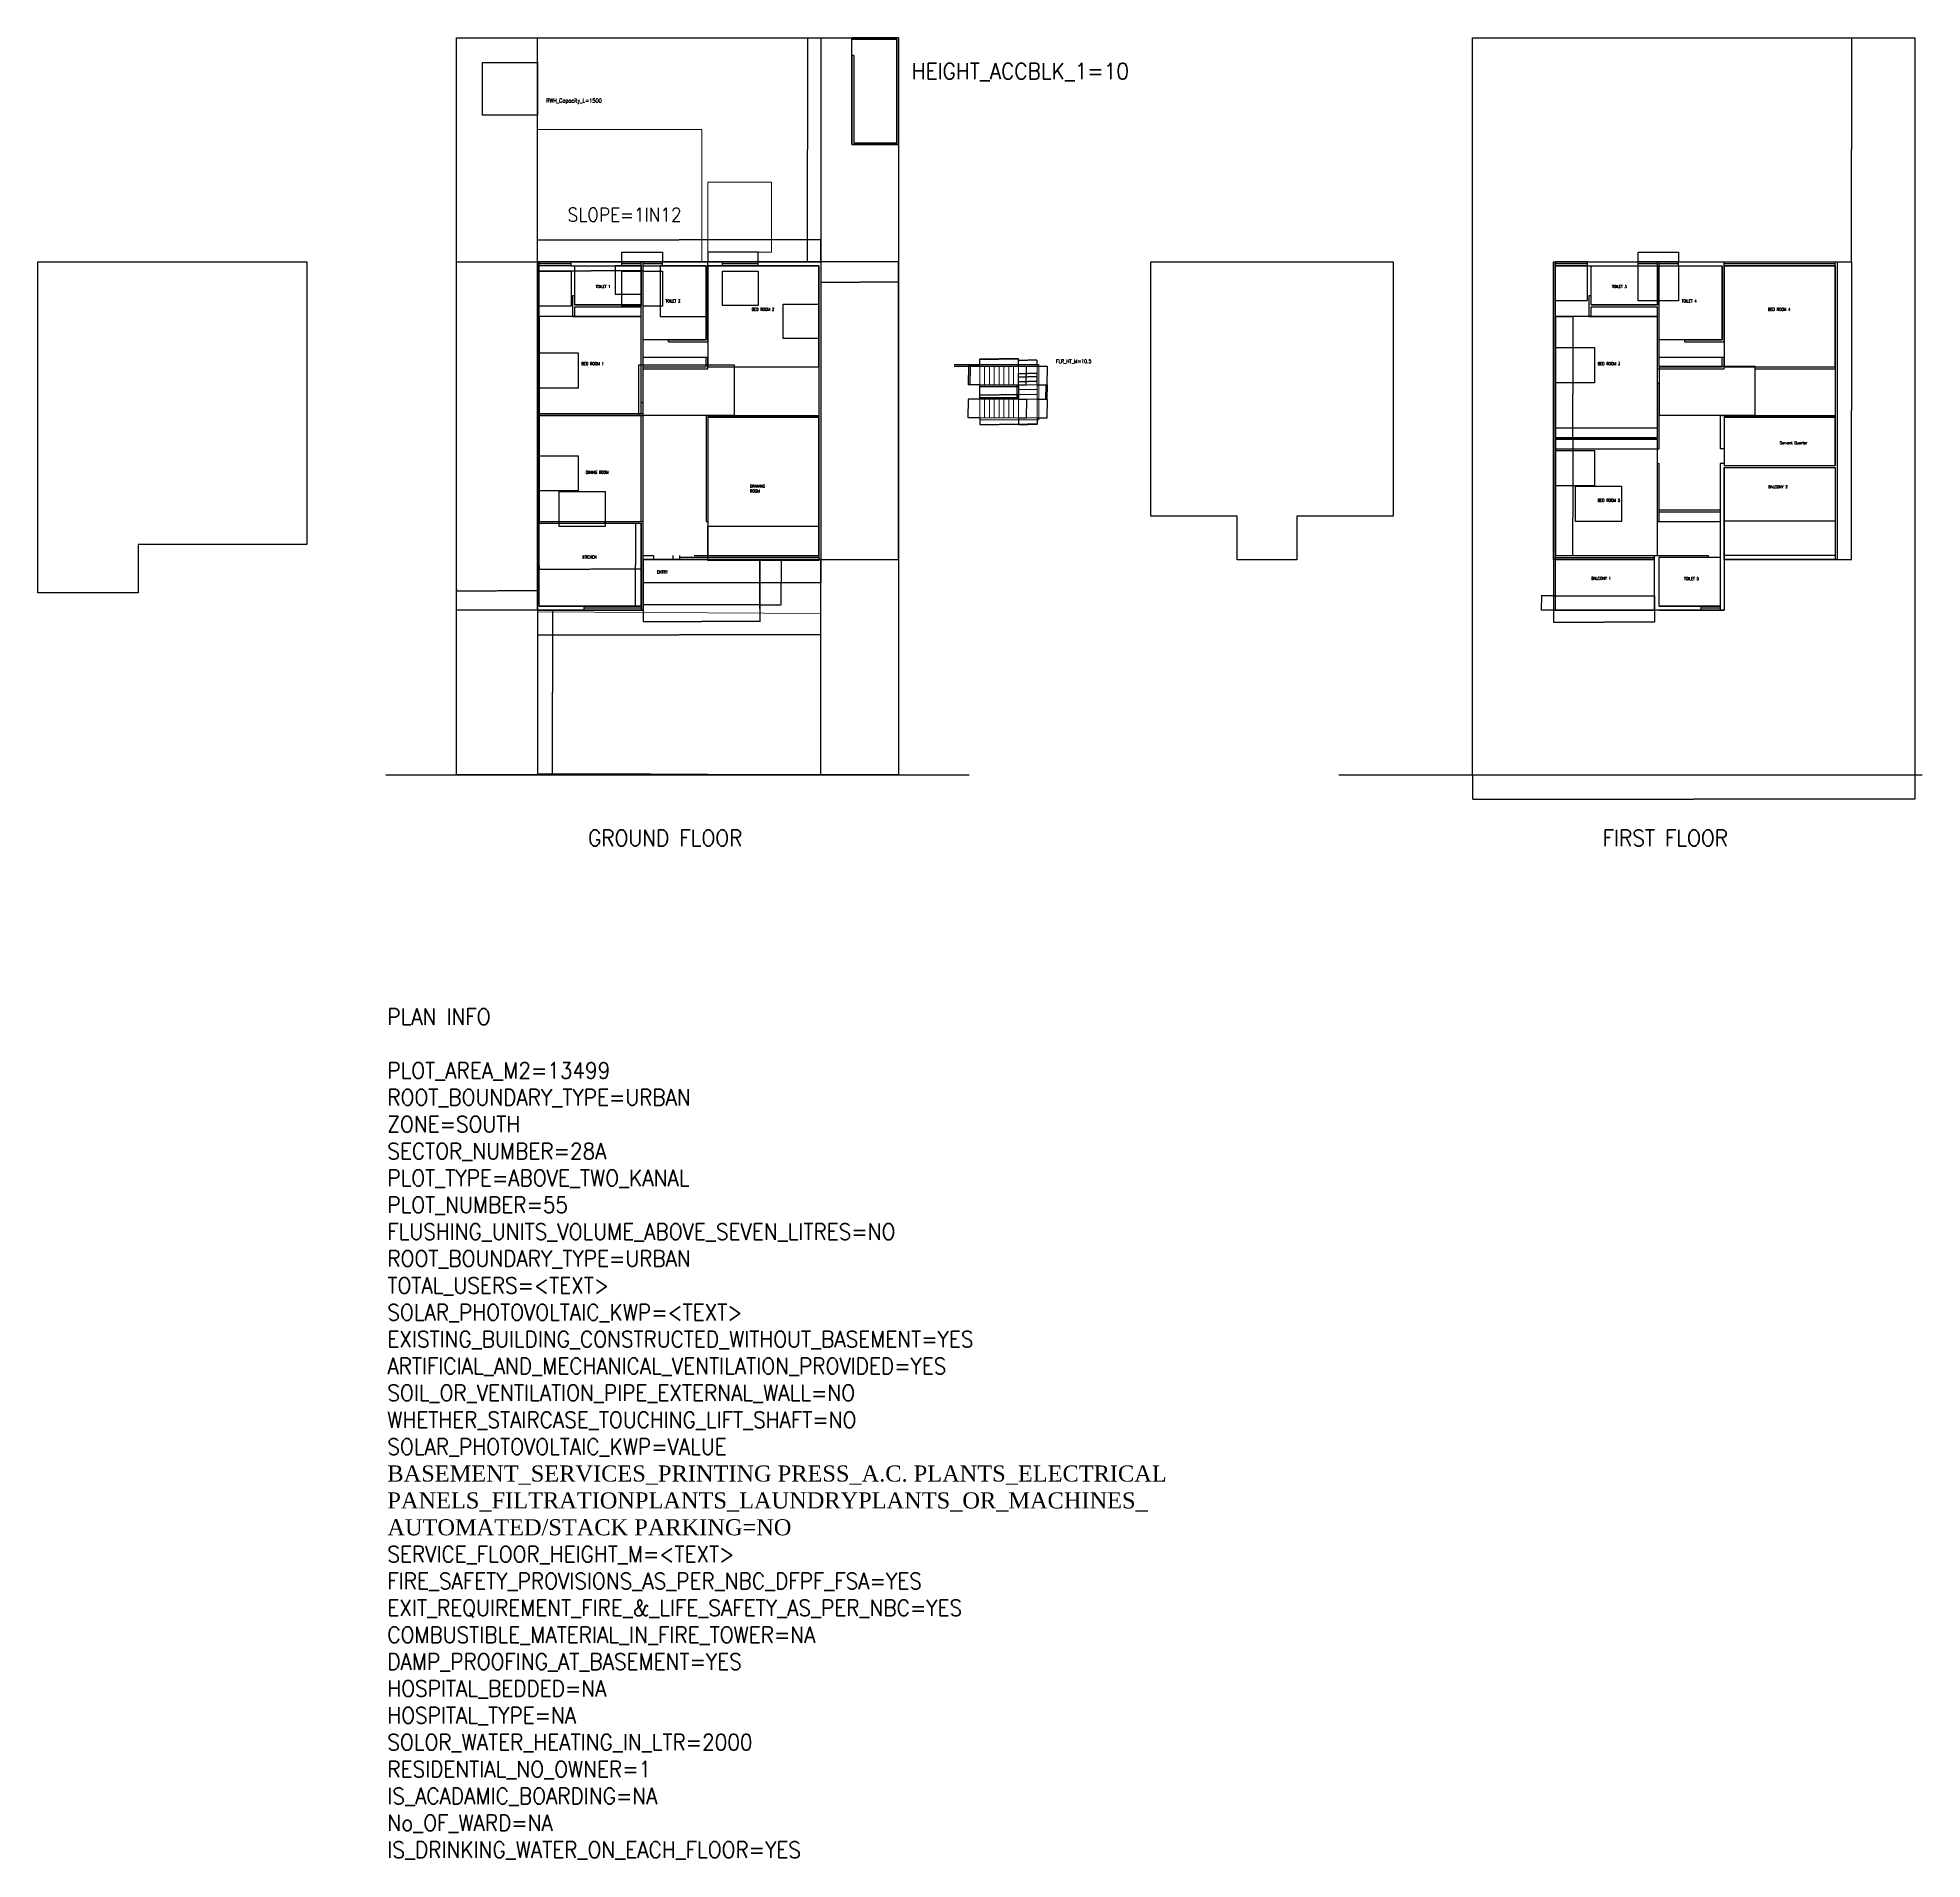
# Model space of a CAD drawing. Header units: feet. Extents: x -1257 to 5708, y 184 to 5555.
# Drawn here: x -1257 to 3346, y 184 to 4633 of the extents above; entities that cross this region are included whole.
import ezdxf

# ---------------------------------------------------------------- set-up
doc = ezdxf.new("R2010")
doc.units = ezdxf.units.FT
doc.header["$MEASUREMENT"] = 0
for name, color, linetype in [('ACCBLK_1', 7, 'Continuous'), ('BLK_1_FLR_0_CHAJJA', 7, 'Continuous'), ('BLK_1_FLR_0_COURTYARD_INNER', 7, 'Continuous'), ('BLK_1_FLR_0_LIGHT_VENTILATION', 7, 'Continuous'), ('BLK_1_FLR_0_VENTILATION_SHAFT', 7, 'Continuous'), ('BLK_1_FLR_0_VERANDAH', 7, 'Continuous'), ('BLK_1_FLR_1_CHAJJA', 7, 'Continuous'), ('BLK_1_FLR_1_COURTYARD_INNER', 7, 'Continuous'), ('BLK_1_FLR_1_LIGHT_VENTILATION', 7, 'Continuous'), ('BLK_1_FLR_1_PROJECTED_BALCONY_1', 7, 'Continuous')]:
    doc.layers.add(name, color=color, linetype=linetype)
for name, color, linetype, true_color, plot in [('BLK_1_COVERED_AREA', 140, 'Continuous', 0x00bfff, False), ('BLK_1_FLR_0_BLT_UP_AREA', 25, 'Continuous', 0x995f4c, False), ('BLK_1_FLR_0_BLT_UP_AREA_DEDUCT', 25, 'Continuous', 0x995f4c, False), ('BLK_1_FLR_0_CARPET_AREA', 25, 'Continuous', 0x995f4c, False), ('BLK_1_FLR_1_BLT_UP_AREA', 25, 'Continuous', 0x995f4c, False), ('BLK_1_FLR_1_BLT_UP_AREA_DEDUCT', 25, 'Continuous', 0x995f4c, False), ('BLK_1_FLR_1_CARPET_AREA', 25, 'Continuous', 0x995f4c, False), ('BLK_1_LVL_0_BLDG_FOOT_PRINT', 25, 'Continuous', 0x995f4c, False), ('BLK_1_LVL_0_SIDE_SETBACK2', 102, 'Continuous', 0x00cc33, False), ('PLOT_BOUNDARY', 70, 'Continuous', 0x7fff00, False)]:
    doc.layers.add(name, color=color, linetype=linetype, true_color=true_color, plot=plot)
doc.layers.add('BLK_1_DA_RAMP_1', color=7, linetype='Continuous', lineweight=0, plot=False)
for name, color, linetype, plot in [('BLK_1_FLR_0_BATH', 3, 'Continuous', False), ('BLK_1_FLR_0_REGULAR_ROOM', 1, 'Continuous', False), ('BLK_1_FLR_0_WATER_CLOSET', 2, 'Continuous', False), ('BLK_1_FLR_0_WC_BATH', 4, 'Continuous', False), ('BLK_1_FLR_1_BALCONY_1', 4, 'Continuous', False), ('BLK_1_FLR_1_KITCHEN', 4, 'Continuous', False), ('BLK_1_FLR_1_REGULAR_ROOM', 1, 'Continuous', False), ('BLK_1_FLR_1_WC', 4, 'Continuous', False), ('BLK_1_FLR_1_WC_BATH', 4, 'Continuous', False), ('BLK_1_LVL_0_FRONT_SETBACK', 2, 'Continuous', False), ('BLK_1_LVL_0_REAR_SETBACK', 11, 'Continuous', False), ('BLK_1_LVL_0_SIDE_SETBACK1', 171, 'Continuous', False), ('PLAN_INFO', 1, 'Continuous', False), ('RWH', 4, 'Continuous', False)]:
    doc.layers.add(name, color=color, linetype=linetype, plot=plot)
for name, color, linetype, lineweight in [('BLK_1_FLR_0_STAIR_1', 7, 'Continuous', 0), ('BLK_1_FLR_0_STAIR_1_FLIGHT_1', 7, 'Continuous', 0), ('BLK_1_FLR_0_STAIR_1_FLIGHT_2', 7, 'Continuous', 0), ('BLK_1_FLR_0_STAIR_1_FLIGHT_3', 7, 'Continuous', 0), ('BLK_1_FLR_0_STAIR_1_LANDING_1', 7, 'Continuous', 0), ('BLK_1_FLR_0_STAIR_1_LANDING_2', 7, 'Continuous', 0), ('BLK_1_PLANTATION_GREENSTRIP', 7, 'Continuous', 0), ('OPEN_PARKING', 7, 'Continuous', 0)]:
    doc.layers.add(name, color=color, linetype=linetype, lineweight=lineweight)
doc.styles.get("Standard").update_dxf_attribs({"font": 'standard'})
doc.dimstyles.get("Standard").update_dxf_attribs({"dimtxt": 0.18, "dimasz": 0.18, "dimexe": 0.18, "dimexo": 0.0625, "dimgap": 0.09, "dimtad": 0, "dimtih": 1, "dimtoh": 1, "dimdec": 1, "dimzin": 0, "dimdsep": 46, "dimlunit": 4, "dimtxsty": 'standard', "dimcen": 0.09, "dimadec": 0, "dimazin": 0, "dimtfac": 1, "dimtdec": 1, "dimtofl": 0, "dimtmove": 0, "dimatfit": 3, "dimfxl": 1, "dimtolj": 1, "dimtzin": 0, "dimarcsym": 0})

# ---------------------------------------------------------------- blocks, each defined once
blk = doc.blocks.new('*D74')
at = {"color": 0, "lineweight": -2, "transparency": 16777216}
for p, q in [((-36.4, 4085.8), (-36.4, 4062.9)), ((-36.2, 4063.1), (94.3, 4063.1)), ((221.4, 4063.1), (95.4, 4063.1)), ((221.6, 3358.8), (221.6, 4063.2))]:
    blk.add_line(p, q, dxfattribs=at)
at = {"color": 0, "transparency": 16777216}
for points in [[(-36.2, 4063.1), (-36.2, 4063), (-36.4, 4063.1)], [(221.4, 4063.1), (221.4, 4063), (221.6, 4063.1)]]:
    blk.add_solid(points, dxfattribs=at)
at = {"layer": 'Defpoints', "color": 0, "transparency": 16777216}
for p in [(-36.4, 4085.8), (221.6, 4063.1), (221.6, 3358.7)]:
    blk.add_point(p, dxfattribs=at)
at = {"color": 0, "transparency": 16777216, "insert": (94.9, 4063.1), "char_height": 0.18, "attachment_point": 5}
blk.add_mtext('\\A1;21\'-6"', dxfattribs=at)
blk = doc.blocks.new('*D67')
at = {"color": 0, "lineweight": -2, "transparency": 16777216}
for p, q in [((1044, 3830.6), (1044, 3848.7)), ((1044.2, 3848.5), (1090.7, 3848.5)), ((1138.3, 3848.5), (1091.9, 3848.5)), ((1138.5, 3830.6), (1138.5, 3848.7))]:
    blk.add_line(p, q, dxfattribs=at)
at = {"color": 0, "transparency": 16777216}
for points in [[(1044.2, 3848.5), (1044.2, 3848.5), (1044, 3848.5)], [(1138.3, 3848.5), (1138.3, 3848.5), (1138.5, 3848.5)]]:
    blk.add_solid(points, dxfattribs=at)
at = {"layer": 'Defpoints', "color": 0, "transparency": 16777216}
for p in [(1044, 3830.5), (1138.5, 3848.5), (1138.5, 3830.5)]:
    blk.add_point(p, dxfattribs=at)
at = {"color": 0, "transparency": 16777216, "insert": (1091.3, 3848.5), "char_height": 0.18, "attachment_point": 5}
blk.add_mtext('\\A1;7\'-10{\\H1x;\\S1/2;}"', dxfattribs=at)
blk = doc.blocks.new('*D68')
at = {"color": 0, "lineweight": -2, "transparency": 16777216}
for p, q in [((1043.9, 3830.5), (1015.9, 3830.5)), ((1016.1, 3830.3), (1016.1, 3808.1)), ((1043.9, 3785.2), (1015.9, 3785.2)), ((1016.1, 3785.3), (1016.1, 3807.5))]:
    blk.add_line(p, q, dxfattribs=at)
at = {"color": 0, "transparency": 16777216}
for points in [[(1016, 3830.3), (1016.1, 3830.3), (1016.1, 3830.5)], [(1016, 3785.3), (1016.1, 3785.3), (1016.1, 3785.2)]]:
    blk.add_solid(points, dxfattribs=at)
at = {"layer": 'Defpoints', "color": 0, "transparency": 16777216}
for p in [(1044, 3830.5), (1016.1, 3785.2), (1044, 3785.2)]:
    blk.add_point(p, dxfattribs=at)
at = {"color": 0, "transparency": 16777216, "insert": (1016.1, 3807.8), "char_height": 0.18, "attachment_point": 5}
blk.add_mtext('\\A1;3\'-9{\\H1x;\\S1/2;}"', dxfattribs=at)
blk = doc.blocks.new('*D69')
at = {"color": 0, "lineweight": -2, "transparency": 16777216}
for p, q in [((1183.9, 3785.2), (1205.3, 3785.2)), ((1205.2, 3785), (1205.2, 3767.7)), ((1183.9, 3749.7), (1205.3, 3749.7)), ((1205.2, 3749.9), (1205.2, 3767.1))]:
    blk.add_line(p, q, dxfattribs=at)
at = {"color": 0, "transparency": 16777216}
for points in [[(1205.1, 3785), (1205.2, 3785), (1205.2, 3785.2)], [(1205.1, 3749.9), (1205.2, 3749.9), (1205.2, 3749.7)]]:
    blk.add_solid(points, dxfattribs=at)
at = {"layer": 'Defpoints', "color": 0, "transparency": 16777216}
for p in [(1183.9, 3785.2), (1183.9, 3749.7), (1205.2, 3749.7)]:
    blk.add_point(p, dxfattribs=at)
at = {"color": 0, "transparency": 16777216, "insert": (1205.2, 3767.4), "char_height": 0.18, "attachment_point": 5}
blk.add_mtext('\\A1;2\'-11{\\H1x;\\S1/2;}"', dxfattribs=at)
blk = doc.blocks.new('*D70')
at = {"color": 0, "lineweight": -2, "transparency": 16777216}
for p, q in [((1138.5, 3785.2), (1138.5, 3793.2)), ((1138.7, 3793), (1160.6, 3793)), ((1183.7, 3793), (1161.7, 3793)), ((1183.9, 3785.2), (1183.9, 3793.2))]:
    blk.add_line(p, q, dxfattribs=at)
at = {"color": 0, "transparency": 16777216}
for points in [[(1138.7, 3793), (1138.7, 3792.9), (1138.5, 3793)], [(1183.7, 3793), (1183.7, 3792.9), (1183.9, 3793)]]:
    blk.add_solid(points, dxfattribs=at)
at = {"layer": 'Defpoints', "color": 0, "transparency": 16777216}
for p in [(1138.5, 3785.2), (1183.9, 3793), (1183.9, 3785.2)]:
    blk.add_point(p, dxfattribs=at)
at = {"color": 0, "transparency": 16777216, "insert": (1161.2, 3793), "char_height": 0.18, "attachment_point": 5}
blk.add_mtext('\\A1;3\'-9{\\H1x;\\S1/2;}"', dxfattribs=at)
blk = doc.blocks.new('*D71')
at = {"color": 0, "lineweight": -2, "transparency": 16777216}
for p, q in [((1044, 3704.3), (1044, 3687.8)), ((1044.2, 3688), (1090.7, 3688)), ((1138.3, 3688), (1091.9, 3688)), ((1138.5, 3704.3), (1138.5, 3687.8))]:
    blk.add_line(p, q, dxfattribs=at)
at = {"color": 0, "transparency": 16777216}
for points in [[(1044.2, 3688), (1044.2, 3688), (1044, 3688)], [(1138.3, 3688), (1138.3, 3688), (1138.5, 3688)]]:
    blk.add_solid(points, dxfattribs=at)
at = {"layer": 'Defpoints', "color": 0, "transparency": 16777216}
for p in [(1044, 3704.4), (1138.5, 3704.4), (1138.5, 3688)]:
    blk.add_point(p, dxfattribs=at)
at = {"color": 0, "transparency": 16777216, "insert": (1091.3, 3688), "char_height": 0.18, "attachment_point": 5}
blk.add_mtext('\\A1;7\'-10{\\H1x;\\S1/2;}"', dxfattribs=at)
blk = doc.blocks.new('*D72')
at = {"color": 0, "lineweight": -2, "transparency": 16777216}
for p, q in [((1043.9, 3749.7), (1015.3, 3749.7)), ((1015.5, 3749.5), (1015.5, 3727.3)), ((1043.9, 3704.4), (1015.3, 3704.4)), ((1015.5, 3704.5), (1015.5, 3726.7))]:
    blk.add_line(p, q, dxfattribs=at)
at = {"color": 0, "transparency": 16777216}
for points in [[(1015.4, 3749.5), (1015.5, 3749.5), (1015.5, 3749.7)], [(1015.4, 3704.5), (1015.5, 3704.5), (1015.5, 3704.4)]]:
    blk.add_solid(points, dxfattribs=at)
at = {"layer": 'Defpoints', "color": 0, "transparency": 16777216}
for p in [(1015.5, 3749.7), (1044, 3749.7), (1044, 3704.4)]:
    blk.add_point(p, dxfattribs=at)
at = {"color": 0, "transparency": 16777216, "insert": (1015.5, 3727), "char_height": 0.18, "attachment_point": 5}
blk.add_mtext('\\A1;3\'-9{\\H1x;\\S1/2;}"', dxfattribs=at)
blk = doc.blocks.new('*D77')
at = {"color": 0, "lineweight": -2, "transparency": 16777216}
for p, q in [((1138.6, 3830.5), (1157.6, 3830.5)), ((1157.4, 3830.3), (1157.4, 3808.1)), ((1138.6, 3785.2), (1157.6, 3785.2)), ((1157.4, 3785.3), (1157.4, 3807.5))]:
    blk.add_line(p, q, dxfattribs=at)
at = {"color": 0, "transparency": 16777216}
for points in [[(1157.4, 3830.3), (1157.4, 3830.3), (1157.4, 3830.5)], [(1157.4, 3785.3), (1157.4, 3785.3), (1157.4, 3785.2)]]:
    blk.add_solid(points, dxfattribs=at)
at = {"layer": 'Defpoints', "color": 0, "transparency": 16777216}
for p in [(1138.5, 3830.5), (1157.4, 3830.5), (1138.5, 3785.2)]:
    blk.add_point(p, dxfattribs=at)
at = {"color": 0, "transparency": 16777216, "insert": (1157.4, 3807.8), "char_height": 0.18, "attachment_point": 5}
blk.add_mtext('\\A1;3\'-9{\\H1x;\\S1/2;}"', dxfattribs=at)
blk = doc.blocks.new('*D78')
at = {"color": 0, "lineweight": -2, "transparency": 16777216}
for p, q in [((1138.6, 3749.7), (1157.9, 3749.7)), ((1157.7, 3749.5), (1157.7, 3727.3)), ((1138.6, 3704.4), (1157.9, 3704.4)), ((1157.7, 3704.5), (1157.7, 3726.7))]:
    blk.add_line(p, q, dxfattribs=at)
at = {"color": 0, "transparency": 16777216}
for points in [[(1157.6, 3749.5), (1157.7, 3749.5), (1157.7, 3749.7)], [(1157.6, 3704.5), (1157.7, 3704.5), (1157.7, 3704.4)]]:
    blk.add_solid(points, dxfattribs=at)
at = {"layer": 'Defpoints', "color": 0, "transparency": 16777216}
for p in [(1138.5, 3749.7), (1138.5, 3704.4), (1157.7, 3704.4)]:
    blk.add_point(p, dxfattribs=at)
at = {"color": 0, "transparency": 16777216, "insert": (1157.7, 3727), "char_height": 0.18, "attachment_point": 5}
blk.add_mtext('\\A1;3\'-9{\\H1x;\\S1/2;}"', dxfattribs=at)
blk = doc.blocks.new('*D79')
at = {"color": 0, "lineweight": -2, "transparency": 16777216}
for p, q in [((1138.5, 3704.3), (1138.5, 3687.8)), ((1138.7, 3688), (1160.6, 3688)), ((1183.7, 3688), (1161.7, 3688)), ((1183.9, 3704.3), (1183.9, 3687.8))]:
    blk.add_line(p, q, dxfattribs=at)
at = {"color": 0, "transparency": 16777216}
for points in [[(1138.7, 3688), (1138.7, 3688), (1138.5, 3688)], [(1183.7, 3688), (1183.7, 3688), (1183.9, 3688)]]:
    blk.add_solid(points, dxfattribs=at)
at = {"layer": 'Defpoints', "color": 0, "transparency": 16777216}
for p in [(1138.5, 3704.4), (1183.9, 3704.4), (1183.9, 3688)]:
    blk.add_point(p, dxfattribs=at)
at = {"color": 0, "transparency": 16777216, "insert": (1161.2, 3688), "char_height": 0.18, "attachment_point": 5}
blk.add_mtext('\\A1;3\'-9{\\H1x;\\S1/2;}"', dxfattribs=at)
blk = doc.blocks.new('*D80')
at = {"color": 0, "lineweight": -2, "transparency": 16777216}
for p, q in [((1138.5, 3785.2), (1138.5, 3812.9)), ((1138.7, 3812.7), (1160.6, 3812.7)), ((1183.7, 3812.7), (1161.7, 3812.7)), ((1183.9, 3785.2), (1183.9, 3812.9))]:
    blk.add_line(p, q, dxfattribs=at)
at = {"color": 0, "transparency": 16777216}
for points in [[(1138.7, 3812.8), (1138.7, 3812.7), (1138.5, 3812.7)], [(1183.7, 3812.8), (1183.7, 3812.7), (1183.9, 3812.7)]]:
    blk.add_solid(points, dxfattribs=at)
at = {"layer": 'Defpoints', "color": 0, "transparency": 16777216}
for p in [(1138.5, 3785.2), (1183.9, 3812.7), (1183.9, 3785.2)]:
    blk.add_point(p, dxfattribs=at)
at = {"color": 0, "transparency": 16777216, "insert": (1161.2, 3812.7), "char_height": 0.18, "attachment_point": 5}
blk.add_mtext('\\A1;3\'-9{\\H1x;\\S1/2;}"', dxfattribs=at)
blk = doc.blocks.new('*D81')
at = {"color": 0, "lineweight": -2, "transparency": 16777216}
for p, q in [((139.5, 3447.1), (203.4, 3447.1)), ((203.2, 3446.9), (203.2, 3345.8)), ((203.2, 3244.4), (203.2, 3345.4)), ((160, 3244.2), (203.4, 3244.2))]:
    blk.add_line(p, q, dxfattribs=at)
at = {"color": 0, "transparency": 16777216}
for points in [[(203.2, 3446.9), (203.3, 3446.9), (203.2, 3447.1)], [(203.2, 3244.4), (203.3, 3244.4), (203.2, 3244.2)]]:
    blk.add_solid(points, dxfattribs=at)
at = {"layer": 'Defpoints', "color": 0, "transparency": 16777216}
for p in [(139.4, 3447.1), (160, 3244.2), (203.2, 3244.2)]:
    blk.add_point(p, dxfattribs=at)
at = {"color": 0, "transparency": 16777216, "insert": (203.2, 3345.6), "char_height": 0.18, "attachment_point": 5}
blk.add_mtext('\\A1;16\'-11"', dxfattribs=at)
blk = doc.blocks.new('*D82')
at = {"color": 0, "lineweight": -2, "transparency": 16777216}
for p, q in [((-31.9, 3342.9), (-31.9, 3334.5)), ((-31.7, 3334.7), (92.1, 3334.7)), ((216.9, 3334.7), (93.1, 3334.7)), ((217.1, 3348.9), (217.1, 3334.5))]:
    blk.add_line(p, q, dxfattribs=at)
at = {"color": 0, "transparency": 16777216}
for points in [[(-31.7, 3334.7), (-31.7, 3334.7), (-31.9, 3334.7)], [(216.9, 3334.7), (216.9, 3334.7), (217.1, 3334.7)]]:
    blk.add_solid(points, dxfattribs=at)
at = {"layer": 'Defpoints', "color": 0, "transparency": 16777216}
for p in [(-31.9, 3343), (-31.9, 3334.7), (217.1, 3349)]:
    blk.add_point(p, dxfattribs=at)
at = {"color": 0, "transparency": 16777216, "insert": (92.6, 3334.7), "char_height": 0.18, "attachment_point": 5}
blk.add_mtext('\\A1;20\'-9"', dxfattribs=at)
blk = doc.blocks.new('*D84')
at = {"color": 0, "lineweight": -2, "transparency": 16777216}
for p, q in [((-36.4, 3234.3), (-36.4, 3174.1)), ((-36.2, 3174.3), (309.1, 3174.3)), ((655.6, 3174.3), (310.2, 3174.3)), ((655.7, 2833), (655.7, 3174.5))]:
    blk.add_line(p, q, dxfattribs=at)
at = {"color": 0, "transparency": 16777216}
for points in [[(-36.2, 3174.3), (-36.2, 3174.3), (-36.4, 3174.3)], [(655.6, 3174.3), (655.6, 3174.3), (655.7, 3174.3)]]:
    blk.add_solid(points, dxfattribs=at)
at = {"layer": 'Defpoints', "color": 0, "transparency": 16777216}
for p in [(-36.4, 3234.4), (655.7, 3174.3), (655.7, 2832.9)]:
    blk.add_point(p, dxfattribs=at)
at = {"color": 0, "transparency": 16777216, "insert": (309.7, 3174.3), "char_height": 0.18, "attachment_point": 5}
blk.add_mtext('\\A1;57\'-8"', dxfattribs=at)
blk = doc.blocks.new('*D86')
at = {"color": 0, "lineweight": -2, "transparency": 16777216}
for p, q in [((-36.4, 4085.9), (-36.4, 4139.5)), ((-36.2, 4139.3), (309.1, 4139.3)), ((655.6, 4139.3), (310.2, 4139.3)), ((655.7, 4085.9), (655.7, 4139.5))]:
    blk.add_line(p, q, dxfattribs=at)
at = {"color": 0, "transparency": 16777216}
for points in [[(-36.2, 4139.3), (-36.2, 4139.3), (-36.4, 4139.3)], [(655.6, 4139.3), (655.6, 4139.3), (655.7, 4139.3)]]:
    blk.add_solid(points, dxfattribs=at)
at = {"layer": 'Defpoints', "color": 0, "transparency": 16777216}
for p in [(655.7, 4139.3), (-36.4, 4085.8), (655.7, 4085.8)]:
    blk.add_point(p, dxfattribs=at)
at = {"color": 0, "transparency": 16777216, "insert": (309.7, 4139.3), "char_height": 0.18, "attachment_point": 5}
blk.add_mtext('\\A1;57\'-8"', dxfattribs=at)
blk = doc.blocks.new('*D93')
at = {"color": 0, "lineweight": -2, "transparency": 16777216}
for p, q in [((2449.9, 3952.2), (2492.4, 3952.2)), ((2492.2, 3952), (2492.2, 3761.9)), ((2492.2, 3656.9), (2492.2, 3761.3)), ((2449.9, 3656.7), (2492.4, 3656.7))]:
    blk.add_line(p, q, dxfattribs=at)
at = {"color": 0, "transparency": 16777216}
for points in [[(2492.2, 3952), (2492.3, 3952), (2492.2, 3952.2)], [(2492.2, 3656.9), (2492.3, 3656.9), (2492.2, 3656.7)]]:
    blk.add_solid(points, dxfattribs=at)
at = {"layer": 'Defpoints', "color": 0, "transparency": 16777216}
for p in [(2449.8, 3952.2), (2492.2, 3952.2), (2449.8, 3656.7)]:
    blk.add_point(p, dxfattribs=at)
at = {"color": 0, "transparency": 16777216, "insert": (2492.2, 3761.6), "char_height": 0.18, "attachment_point": 5}
blk.add_mtext('\\A1;24\'-7{\\H1x;\\S1/2;}"', dxfattribs=at)
blk = doc.blocks.new('*D98')
at = {"color": 0, "lineweight": -2, "transparency": 16777216}
for p, q in [((2247.5, 2832.9), (2247.5, 2772.7)), ((3327.4, 2832.9), (3327.4, 2772.7)), ((2247.7, 2772.9), (2787.2, 2772.9)), ((3327.2, 2772.9), (2787.7, 2772.9))]:
    blk.add_line(p, q, dxfattribs=at)
at = {"color": 0, "transparency": 16777216}
for points in [[(2247.7, 2772.9), (2247.7, 2772.8), (2247.5, 2772.9)], [(3327.2, 2772.9), (3327.2, 2772.8), (3327.4, 2772.9)]]:
    blk.add_solid(points, dxfattribs=at)
at = {"layer": 'Defpoints', "color": 0, "transparency": 16777216}
for p in [(2247.5, 2832.9), (3327.4, 2832.9), (3327.4, 2772.9)]:
    blk.add_point(p, dxfattribs=at)
at = {"color": 0, "transparency": 16777216, "insert": (2787.5, 2772.9), "char_height": 0.18, "attachment_point": 5}
blk.add_mtext("\\A1;90'", dxfattribs=at)
blk = doc.blocks.new('*D99')
at = {"color": 0, "lineweight": -2, "transparency": 16777216}
for p, q in [((3137.5, 4632.9), (3173, 4632.9)), ((3172.8, 4632.8), (3172.8, 4359.6)), ((3172.8, 4086), (3172.8, 4359.2)), ((3137.5, 4085.8), (3173, 4085.8))]:
    blk.add_line(p, q, dxfattribs=at)
at = {"color": 0, "transparency": 16777216}
for points in [[(3172.7, 4632.8), (3172.8, 4632.8), (3172.8, 4632.9)], [(3172.7, 4086), (3172.8, 4086), (3172.8, 4085.8)]]:
    blk.add_solid(points, dxfattribs=at)
at = {"layer": 'Defpoints', "color": 0, "transparency": 16777216}
for p in [(3137.4, 4632.9), (3137.4, 4085.8), (3172.8, 4085.8)]:
    blk.add_point(p, dxfattribs=at)
at = {"color": 0, "transparency": 16777216, "insert": (3172.8, 4359.4), "char_height": 0.18, "attachment_point": 5}
blk.add_mtext('\\A1;45\'-7"', dxfattribs=at)
blk = doc.blocks.new('*D100')
at = {"color": 0, "lineweight": -2, "transparency": 16777216}
for p, q in [((3137.5, 4085.8), (3173, 4085.8)), ((3172.8, 4085.7), (3172.8, 3722.5)), ((3172.8, 3358.9), (3172.8, 3722.1)), ((3137.5, 3358.7), (3173, 3358.7))]:
    blk.add_line(p, q, dxfattribs=at)
at = {"color": 0, "transparency": 16777216}
for points in [[(3172.7, 4085.7), (3172.8, 4085.7), (3172.8, 4085.8)], [(3172.7, 3358.9), (3172.8, 3358.9), (3172.8, 3358.7)]]:
    blk.add_solid(points, dxfattribs=at)
at = {"layer": 'Defpoints', "color": 0, "transparency": 16777216}
for p in [(3137.4, 4085.8), (3137.4, 3358.7), (3172.8, 3358.7)]:
    blk.add_point(p, dxfattribs=at)
at = {"color": 0, "transparency": 16777216, "insert": (3172.8, 3722.3), "char_height": 0.18, "attachment_point": 5}
blk.add_mtext('\\A1;60\'-7"', dxfattribs=at)
blk = doc.blocks.new('*D101')
at = {"layer": 'BLK_1_FLR_1_PROJECTED_BALCONY_1', "color": 0, "lineweight": -2, "transparency": 16777216}
for p, q in [((2449.7, 3269.8), (2415.2, 3269.8)), ((2415.4, 3269.6), (2415.4, 3252.4)), ((2449.7, 3234.4), (2415.2, 3234.4)), ((2415.4, 3234.6), (2415.4, 3251.8))]:
    blk.add_line(p, q, dxfattribs=at)
at = {"layer": 'BLK_1_FLR_1_PROJECTED_BALCONY_1', "color": 0, "transparency": 16777216}
for points in [[(2415.3, 3269.6), (2415.4, 3269.6), (2415.4, 3269.8)], [(2415.3, 3234.6), (2415.4, 3234.6), (2415.4, 3234.4)]]:
    blk.add_solid(points, dxfattribs=at)
at = {"layer": 'Defpoints', "color": 0, "transparency": 16777216}
for p in [(2449.8, 3269.8), (2415.4, 3234.4), (2449.8, 3234.4)]:
    blk.add_point(p, dxfattribs=at)
at = {"layer": 'BLK_1_FLR_1_PROJECTED_BALCONY_1', "color": 0, "transparency": 16777216, "insert": (2415.4, 3252.1), "char_height": 0.18, "attachment_point": 5}
blk.add_mtext('\\A1;2\'-11{\\H1x;\\S1/2;}"', dxfattribs=at)
blk = doc.blocks.new('*D102')
at = {"layer": 'BLK_1_FLR_1_PROJECTED_BALCONY_1', "color": 0, "lineweight": -2, "transparency": 16777216}
for p, q in [((2445.3, 3234.3), (2445.3, 3205.6)), ((2691.5, 3234.3), (2691.5, 3205.6)), ((2445.4, 3205.8), (2567.8, 3205.8)), ((2691.3, 3205.8), (2568.9, 3205.8))]:
    blk.add_line(p, q, dxfattribs=at)
at = {"layer": 'BLK_1_FLR_1_PROJECTED_BALCONY_1', "color": 0, "transparency": 16777216}
for points in [[(2445.4, 3205.8), (2445.4, 3205.7), (2445.3, 3205.8)], [(2691.3, 3205.8), (2691.3, 3205.7), (2691.5, 3205.8)]]:
    blk.add_solid(points, dxfattribs=at)
at = {"layer": 'Defpoints', "color": 0, "transparency": 16777216}
for p in [(2445.3, 3234.4), (2691.5, 3234.4), (2691.5, 3205.8)]:
    blk.add_point(p, dxfattribs=at)
at = {"layer": 'BLK_1_FLR_1_PROJECTED_BALCONY_1', "color": 0, "transparency": 16777216, "insert": (2568.4, 3205.8), "char_height": 0.18, "attachment_point": 5}
blk.add_mtext('\\A1;20\'-6"', dxfattribs=at)
blk = doc.blocks.new('*D103')
at = {"color": 0, "lineweight": -2, "transparency": 16777216}
for p, q in [((2449.9, 3652.2), (2492.4, 3652.2)), ((2492.2, 3652), (2492.2, 3461.9)), ((2492.2, 3368.7), (2492.2, 3461.3)), ((2449.9, 3368.6), (2492.4, 3368.6))]:
    blk.add_line(p, q, dxfattribs=at)
at = {"color": 0, "transparency": 16777216}
for points in [[(2492.2, 3652), (2492.3, 3652), (2492.2, 3652.2)], [(2492.2, 3368.7), (2492.3, 3368.7), (2492.2, 3368.6)]]:
    blk.add_solid(points, dxfattribs=at)
at = {"layer": 'Defpoints', "color": 0, "transparency": 16777216}
for p in [(2449.8, 3652.2), (2492.2, 3652.2), (2449.8, 3368.6)]:
    blk.add_point(p, dxfattribs=at)
at = {"color": 0, "transparency": 16777216, "insert": (2492.2, 3461.6), "char_height": 0.18, "attachment_point": 5}
blk.add_mtext('\\A1;23\'-7{\\H1x;\\S1/2;}"', dxfattribs=at)
blk = doc.blocks.new('*D133')
at = {"layer": 'BLK_1_FLR_0_STAIR_1_FLIGHT_1', "color": 0, "lineweight": -2, "transparency": 16777216}
for p, q in [((1044, 3830.6), (1044, 3847.8)), ((1044.2, 3847.6), (1090.7, 3847.6)), ((1138.3, 3847.6), (1091.9, 3847.6)), ((1138.5, 3830.6), (1138.5, 3847.8))]:
    blk.add_line(p, q, dxfattribs=at)
at = {"layer": 'BLK_1_FLR_0_STAIR_1_FLIGHT_1', "color": 0, "transparency": 16777216}
for points in [[(1044.2, 3847.7), (1044.2, 3847.6), (1044, 3847.6)], [(1138.3, 3847.7), (1138.3, 3847.6), (1138.5, 3847.6)]]:
    blk.add_solid(points, dxfattribs=at)
at = {"layer": 'Defpoints', "color": 0, "transparency": 16777216}
for p in [(1044, 3830.5), (1138.5, 3847.6), (1138.5, 3830.5)]:
    blk.add_point(p, dxfattribs=at)
at = {"layer": 'BLK_1_FLR_0_STAIR_1_FLIGHT_1', "color": 0, "transparency": 16777216, "insert": (1091.3, 3847.6), "char_height": 0.18, "attachment_point": 5}
blk.add_mtext('\\A1;7\'-10{\\H1x;\\S1/2;}"', dxfattribs=at)
blk = doc.blocks.new('*D134')
at = {"layer": 'BLK_1_FLR_0_STAIR_1_FLIGHT_1', "color": 0, "lineweight": -2, "transparency": 16777216}
for p, q in [((1043.9, 3830.5), (1020.5, 3830.5)), ((1020.7, 3830.3), (1020.7, 3808.1)), ((1043.9, 3785.2), (1020.5, 3785.2)), ((1020.7, 3785.3), (1020.7, 3807.5))]:
    blk.add_line(p, q, dxfattribs=at)
at = {"layer": 'BLK_1_FLR_0_STAIR_1_FLIGHT_1', "color": 0, "transparency": 16777216}
for points in [[(1020.6, 3830.3), (1020.7, 3830.3), (1020.7, 3830.5)], [(1020.6, 3785.3), (1020.7, 3785.3), (1020.7, 3785.2)]]:
    blk.add_solid(points, dxfattribs=at)
at = {"layer": 'Defpoints', "color": 0, "transparency": 16777216}
for p in [(1044, 3830.5), (1020.7, 3785.2), (1044, 3785.2)]:
    blk.add_point(p, dxfattribs=at)
at = {"layer": 'BLK_1_FLR_0_STAIR_1_FLIGHT_1', "color": 0, "transparency": 16777216, "insert": (1020.7, 3807.8), "char_height": 0.18, "attachment_point": 5}
blk.add_mtext('\\A1;3\'-9{\\H1x;\\S1/2;}"', dxfattribs=at)
blk = doc.blocks.new('*D137')
at = {"layer": 'BLK_1_FLR_0_STAIR_1_FLIGHT_2', "color": 0, "lineweight": -2, "transparency": 16777216}
for p, q in [((1183.9, 3785.2), (1208.6, 3785.2)), ((1208.5, 3785), (1208.5, 3767.7)), ((1183.9, 3749.7), (1208.6, 3749.7)), ((1208.5, 3749.9), (1208.5, 3767.1))]:
    blk.add_line(p, q, dxfattribs=at)
at = {"layer": 'BLK_1_FLR_0_STAIR_1_FLIGHT_2', "color": 0, "transparency": 16777216}
for points in [[(1208.4, 3785), (1208.5, 3785), (1208.5, 3785.2)], [(1208.4, 3749.9), (1208.5, 3749.9), (1208.5, 3749.7)]]:
    blk.add_solid(points, dxfattribs=at)
at = {"layer": 'Defpoints', "color": 0, "transparency": 16777216}
for p in [(1183.9, 3785.2), (1183.9, 3749.7), (1208.5, 3749.7)]:
    blk.add_point(p, dxfattribs=at)
at = {"layer": 'BLK_1_FLR_0_STAIR_1_FLIGHT_2', "color": 0, "transparency": 16777216, "insert": (1208.5, 3767.4), "char_height": 0.18, "attachment_point": 5}
blk.add_mtext('\\A1;2\'-11{\\H1x;\\S1/2;}"', dxfattribs=at)
blk = doc.blocks.new('*D138')
at = {"layer": 'BLK_1_FLR_0_STAIR_1_FLIGHT_2', "color": 0, "lineweight": -2, "transparency": 16777216}
for p, q in [((1138.5, 3785.2), (1138.5, 3804.9)), ((1138.7, 3804.7), (1160.6, 3804.7)), ((1183.7, 3804.7), (1161.7, 3804.7)), ((1183.9, 3785.2), (1183.9, 3804.9))]:
    blk.add_line(p, q, dxfattribs=at)
at = {"layer": 'BLK_1_FLR_0_STAIR_1_FLIGHT_2', "color": 0, "transparency": 16777216}
for points in [[(1138.7, 3804.7), (1138.7, 3804.7), (1138.5, 3804.7)], [(1183.7, 3804.7), (1183.7, 3804.7), (1183.9, 3804.7)]]:
    blk.add_solid(points, dxfattribs=at)
at = {"layer": 'Defpoints', "color": 0, "transparency": 16777216}
for p in [(1138.5, 3804.7), (1138.5, 3785.2), (1183.9, 3785.2)]:
    blk.add_point(p, dxfattribs=at)
at = {"layer": 'BLK_1_FLR_0_STAIR_1_FLIGHT_2', "color": 0, "transparency": 16777216, "insert": (1161.2, 3804.7), "char_height": 0.18, "attachment_point": 5}
blk.add_mtext('\\A1;3\'-9{\\H1x;\\S1/2;}"', dxfattribs=at)
blk = doc.blocks.new('*D141')
at = {"layer": 'BLK_1_FLR_0_STAIR_1_FLIGHT_3', "color": 0, "lineweight": -2, "transparency": 16777216}
for p, q in [((1044, 3749.8), (1044, 3761.1)), ((1044.2, 3760.9), (1090.7, 3760.9)), ((1138.3, 3760.9), (1091.9, 3760.9)), ((1138.5, 3749.8), (1138.5, 3761.1))]:
    blk.add_line(p, q, dxfattribs=at)
at = {"layer": 'BLK_1_FLR_0_STAIR_1_FLIGHT_3', "color": 0, "transparency": 16777216}
for points in [[(1044.2, 3761), (1044.2, 3760.9), (1044, 3760.9)], [(1138.3, 3761), (1138.3, 3760.9), (1138.5, 3760.9)]]:
    blk.add_solid(points, dxfattribs=at)
at = {"layer": 'Defpoints', "color": 0, "transparency": 16777216}
for p in [(1044, 3749.7), (1138.5, 3760.9), (1138.5, 3749.7)]:
    blk.add_point(p, dxfattribs=at)
at = {"layer": 'BLK_1_FLR_0_STAIR_1_FLIGHT_3', "color": 0, "transparency": 16777216, "insert": (1091.3, 3760.9), "char_height": 0.18, "attachment_point": 5}
blk.add_mtext('\\A1;7\'-10{\\H1x;\\S1/2;}"', dxfattribs=at)
blk = doc.blocks.new('*D142')
at = {"layer": 'BLK_1_FLR_0_STAIR_1_FLIGHT_3', "color": 0, "lineweight": -2, "transparency": 16777216}
for p, q in [((1043.9, 3749.7), (1015.3, 3749.7)), ((1015.5, 3749.5), (1015.5, 3727.3)), ((1043.9, 3704.4), (1015.3, 3704.4)), ((1015.5, 3704.5), (1015.5, 3726.7))]:
    blk.add_line(p, q, dxfattribs=at)
at = {"layer": 'BLK_1_FLR_0_STAIR_1_FLIGHT_3', "color": 0, "transparency": 16777216}
for points in [[(1015.5, 3749.5), (1015.5, 3749.5), (1015.5, 3749.7)], [(1015.5, 3704.5), (1015.5, 3704.5), (1015.5, 3704.4)]]:
    blk.add_solid(points, dxfattribs=at)
at = {"layer": 'Defpoints', "color": 0, "transparency": 16777216}
for p in [(1015.5, 3749.7), (1044, 3749.7), (1044, 3704.4)]:
    blk.add_point(p, dxfattribs=at)
at = {"layer": 'BLK_1_FLR_0_STAIR_1_FLIGHT_3', "color": 0, "transparency": 16777216, "insert": (1015.5, 3727), "char_height": 0.18, "attachment_point": 5}
blk.add_mtext('\\A1;3\'-9{\\H1x;\\S1/2;}"', dxfattribs=at)
blk = doc.blocks.new('*D145')
at = {"layer": 'BLK_1_FLR_0_STAIR_1_LANDING_1', "color": 0, "lineweight": -2, "transparency": 16777216}
for p, q in [((1138.5, 3830.6), (1138.5, 3845.3)), ((1138.7, 3845.1), (1160.6, 3845.1)), ((1183.7, 3845.1), (1161.7, 3845.1)), ((1183.9, 3830.6), (1183.9, 3845.3))]:
    blk.add_line(p, q, dxfattribs=at)
at = {"layer": 'BLK_1_FLR_0_STAIR_1_LANDING_1', "color": 0, "transparency": 16777216}
for points in [[(1138.7, 3845.2), (1138.7, 3845.1), (1138.5, 3845.1)], [(1183.7, 3845.2), (1183.7, 3845.1), (1183.9, 3845.1)]]:
    blk.add_solid(points, dxfattribs=at)
at = {"layer": 'Defpoints', "color": 0, "transparency": 16777216}
for p in [(1138.5, 3830.5), (1183.9, 3845.1), (1183.9, 3830.5)]:
    blk.add_point(p, dxfattribs=at)
at = {"layer": 'BLK_1_FLR_0_STAIR_1_LANDING_1', "color": 0, "transparency": 16777216, "insert": (1161.2, 3845.1), "char_height": 0.18, "attachment_point": 5}
blk.add_mtext('\\A1;3\'-9{\\H1x;\\S1/2;}"', dxfattribs=at)
blk = doc.blocks.new('*D146')
at = {"layer": 'BLK_1_FLR_0_STAIR_1_LANDING_1', "color": 0, "lineweight": -2, "transparency": 16777216}
for p, q in [((1183.9, 3830.5), (1208.7, 3830.5)), ((1208.5, 3830.3), (1208.5, 3808.1)), ((1183.9, 3785.2), (1208.7, 3785.2)), ((1208.5, 3785.3), (1208.5, 3807.5))]:
    blk.add_line(p, q, dxfattribs=at)
at = {"layer": 'BLK_1_FLR_0_STAIR_1_LANDING_1', "color": 0, "transparency": 16777216}
for points in [[(1208.5, 3830.3), (1208.6, 3830.3), (1208.5, 3830.5)], [(1208.5, 3785.3), (1208.6, 3785.3), (1208.5, 3785.2)]]:
    blk.add_solid(points, dxfattribs=at)
at = {"layer": 'Defpoints', "color": 0, "transparency": 16777216}
for p in [(1183.9, 3830.5), (1183.9, 3785.2), (1208.5, 3785.2)]:
    blk.add_point(p, dxfattribs=at)
at = {"layer": 'BLK_1_FLR_0_STAIR_1_LANDING_1', "color": 0, "transparency": 16777216, "insert": (1208.5, 3807.8), "char_height": 0.18, "attachment_point": 5}
blk.add_mtext('\\A1;3\'-9{\\H1x;\\S1/2;}"', dxfattribs=at)
blk = doc.blocks.new('*D147')
at = {"layer": 'BLK_1_FLR_0_STAIR_1_LANDING_2', "color": 0, "lineweight": -2, "transparency": 16777216}
for p, q in [((1183.9, 3749.7), (1208.5, 3749.7)), ((1208.3, 3749.5), (1208.3, 3727.3)), ((1183.9, 3704.4), (1208.5, 3704.4)), ((1208.3, 3704.5), (1208.3, 3726.7))]:
    blk.add_line(p, q, dxfattribs=at)
at = {"layer": 'BLK_1_FLR_0_STAIR_1_LANDING_2', "color": 0, "transparency": 16777216}
for points in [[(1208.3, 3749.5), (1208.4, 3749.5), (1208.3, 3749.7)], [(1208.3, 3704.5), (1208.4, 3704.5), (1208.3, 3704.4)]]:
    blk.add_solid(points, dxfattribs=at)
at = {"layer": 'Defpoints', "color": 0, "transparency": 16777216}
for p in [(1183.9, 3749.7), (1183.9, 3704.4), (1208.3, 3704.4)]:
    blk.add_point(p, dxfattribs=at)
at = {"layer": 'BLK_1_FLR_0_STAIR_1_LANDING_2', "color": 0, "transparency": 16777216, "insert": (1208.3, 3727), "char_height": 0.18, "attachment_point": 5}
blk.add_mtext('\\A1;3\'-9{\\H1x;\\S1/2;}"', dxfattribs=at)
blk = doc.blocks.new('*D148')
at = {"layer": 'BLK_1_FLR_0_STAIR_1_LANDING_2', "color": 0, "lineweight": -2, "transparency": 16777216}
for p, q in [((1138.5, 3704.3), (1138.5, 3689)), ((1138.7, 3689.2), (1160.6, 3689.2)), ((1183.7, 3689.2), (1161.7, 3689.2)), ((1183.9, 3704.3), (1183.9, 3689))]:
    blk.add_line(p, q, dxfattribs=at)
at = {"layer": 'BLK_1_FLR_0_STAIR_1_LANDING_2', "color": 0, "transparency": 16777216}
for points in [[(1138.7, 3689.2), (1138.7, 3689.1), (1138.5, 3689.2)], [(1183.7, 3689.2), (1183.7, 3689.1), (1183.9, 3689.2)]]:
    blk.add_solid(points, dxfattribs=at)
at = {"layer": 'Defpoints', "color": 0, "transparency": 16777216}
for p in [(1138.5, 3704.4), (1138.5, 3689.2), (1183.9, 3704.4)]:
    blk.add_point(p, dxfattribs=at)
at = {"layer": 'BLK_1_FLR_0_STAIR_1_LANDING_2', "color": 0, "transparency": 16777216, "insert": (1161.2, 3689.2), "char_height": 0.18, "attachment_point": 5}
blk.add_mtext('\\A1;3\'-9{\\H1x;\\S1/2;}"', dxfattribs=at)
blk = doc.blocks.new('*D153')
at = {"layer": 'BLK_1_FLR_0_VERANDAH', "color": 0, "lineweight": -2, "transparency": 16777216}
for p, q in [((221.6, 3247.9), (221.6, 3206.5)), ((507, 3247.9), (507, 3206.5)), ((221.8, 3206.7), (363.7, 3206.7)), ((506.8, 3206.7), (364.9, 3206.7))]:
    blk.add_line(p, q, dxfattribs=at)
at = {"layer": 'BLK_1_FLR_0_VERANDAH', "color": 0, "transparency": 16777216}
for points in [[(221.8, 3206.7), (221.8, 3206.7), (221.6, 3206.7)], [(506.8, 3206.7), (506.8, 3206.7), (507, 3206.7)]]:
    blk.add_solid(points, dxfattribs=at)
at = {"layer": 'Defpoints', "color": 0, "transparency": 16777216}
for p in [(221.6, 3248), (507, 3248), (507, 3206.7)]:
    blk.add_point(p, dxfattribs=at)
at = {"layer": 'BLK_1_FLR_0_VERANDAH', "color": 0, "transparency": 16777216, "insert": (364.3, 3206.7), "char_height": 0.18, "attachment_point": 5}
blk.add_mtext('\\A1;23\'-9{\\H1x;\\S1/2;}"', dxfattribs=at)
blk = doc.blocks.new('*D154')
at = {"layer": 'BLK_1_FLR_0_VERANDAH', "color": 0, "lineweight": -2, "transparency": 16777216}
for p, q in [((507, 3358.7), (559, 3358.7)), ((558.8, 3358.5), (558.8, 3303.5)), ((558.8, 3248.2), (558.8, 3303.2)), ((507, 3248), (559, 3248))]:
    blk.add_line(p, q, dxfattribs=at)
at = {"layer": 'BLK_1_FLR_0_VERANDAH', "color": 0, "transparency": 16777216}
for points in [[(558.8, 3358.5), (558.9, 3358.5), (558.8, 3358.7)], [(558.8, 3248.2), (558.9, 3248.2), (558.8, 3248)]]:
    blk.add_solid(points, dxfattribs=at)
at = {"layer": 'Defpoints', "color": 0, "transparency": 16777216}
for p in [(507, 3358.7), (558.8, 3358.7), (507, 3248)]:
    blk.add_point(p, dxfattribs=at)
at = {"layer": 'BLK_1_FLR_0_VERANDAH', "color": 0, "transparency": 16777216, "insert": (558.8, 3303.3), "char_height": 0.18, "attachment_point": 5}
blk.add_mtext('\\A1;9\'-3"', dxfattribs=at)
blk = doc.blocks.new('*D157')
at = {"layer": 'BLK_1_LVL_0_REAR_SETBACK', "color": 0, "lineweight": -2, "transparency": 16777216}
for p, q in [((623.2, 4632.9), (623.1, 4632.9)), ((623.3, 4632.8), (623.3, 4359.6)), ((623.3, 4086), (623.3, 4359.2)), ((623.4, 4085.8), (623.5, 4085.8))]:
    blk.add_line(p, q, dxfattribs=at)
at = {"layer": 'BLK_1_LVL_0_REAR_SETBACK', "color": 0, "transparency": 16777216}
for points in [[(623.3, 4632.8), (623.3, 4632.8), (623.3, 4632.9)], [(623.3, 4086), (623.3, 4086), (623.3, 4085.8)]]:
    blk.add_solid(points, dxfattribs=at)
at = {"layer": 'Defpoints', "color": 0, "transparency": 16777216}
for p in [(623.3, 4632.9), (623.3, 4632.9), (623.3, 4085.8)]:
    blk.add_point(p, dxfattribs=at)
at = {"layer": 'BLK_1_LVL_0_REAR_SETBACK', "color": 0, "transparency": 16777216, "insert": (623.3, 4359.4), "char_height": 0.18, "attachment_point": 5}
blk.add_mtext('\\A1;45\'-7"', dxfattribs=at)
blk = doc.blocks.new('*D158')
at = {"layer": 'BLK_1_LVL_0_SIDE_SETBACK2', "color": 0, "lineweight": -2, "transparency": 16777216}
for p, q in [((655.7, 4036), (655.7, 4035.4)), ((655.9, 4035.5), (750.2, 4035.5)), ((845.6, 4035.5), (751.3, 4035.5)), ((845.7, 4036), (845.7, 4035.4))]:
    blk.add_line(p, q, dxfattribs=at)
at = {"layer": 'BLK_1_LVL_0_SIDE_SETBACK2', "color": 0, "transparency": 16777216}
for points in [[(655.9, 4035.6), (655.9, 4035.5), (655.7, 4035.5)], [(845.6, 4035.6), (845.6, 4035.5), (845.7, 4035.5)]]:
    blk.add_solid(points, dxfattribs=at)
at = {"layer": 'Defpoints', "color": 0, "transparency": 16777216}
for p in [(655.7, 4036), (845.7, 4036), (845.7, 4035.5)]:
    blk.add_point(p, dxfattribs=at)
at = {"layer": 'BLK_1_LVL_0_SIDE_SETBACK2', "color": 0, "transparency": 16777216, "insert": (750.7, 4035.5), "char_height": 0.18, "attachment_point": 5}
blk.add_mtext('\\A1;15\'-10"', dxfattribs=at)
blk = doc.blocks.new('*D159')
at = {"layer": 'BLK_1_LVL_0_FRONT_SETBACK', "color": 0, "lineweight": -2, "transparency": 16777216}
for p, q in [((-36.3, 3234.4), (0.9, 3234.4)), ((0.7, 3234.2), (0.7, 3034)), ((0.7, 2833.1), (0.7, 3033.4)), ((-36.3, 2832.9), (0.9, 2832.9))]:
    blk.add_line(p, q, dxfattribs=at)
at = {"layer": 'BLK_1_LVL_0_FRONT_SETBACK', "color": 0, "transparency": 16777216}
for points in [[(0.7, 3234.2), (0.8, 3234.2), (0.7, 3234.4)], [(0.7, 2833.1), (0.8, 2833.1), (0.7, 2832.9)]]:
    blk.add_solid(points, dxfattribs=at)
at = {"layer": 'Defpoints', "color": 0, "transparency": 16777216}
for p in [(-36.4, 3234.4), (-36.4, 2832.9), (0.7, 2832.9)]:
    blk.add_point(p, dxfattribs=at)
at = {"layer": 'BLK_1_LVL_0_FRONT_SETBACK', "color": 0, "transparency": 16777216, "insert": (0.7, 3033.7), "char_height": 0.18, "attachment_point": 5}
blk.add_mtext('\\A1;33\'-5{\\H1x;\\S1/2;}"', dxfattribs=at)
blk = doc.blocks.new('*D160')
at = {"layer": 'BLK_1_LVL_0_SIDE_SETBACK1', "color": 0, "lineweight": -2, "transparency": 16777216}
for p, q in [((-234.2, 3286.7), (-234.2, 3281.4)), ((-234, 3281.6), (-135.8, 3281.6)), ((-36.6, 3281.6), (-134.8, 3281.6)), ((-36.4, 3286.7), (-36.4, 3281.4))]:
    blk.add_line(p, q, dxfattribs=at)
at = {"layer": 'BLK_1_LVL_0_SIDE_SETBACK1', "color": 0, "transparency": 16777216}
for points in [[(-234, 3281.6), (-234, 3281.6), (-234.2, 3281.6)], [(-36.6, 3281.6), (-36.6, 3281.6), (-36.4, 3281.6)]]:
    blk.add_solid(points, dxfattribs=at)
at = {"layer": 'Defpoints', "color": 0, "transparency": 16777216}
for p in [(-234.2, 3286.8), (-234.2, 3281.6), (-36.4, 3286.8)]:
    blk.add_point(p, dxfattribs=at)
at = {"layer": 'BLK_1_LVL_0_SIDE_SETBACK1', "color": 0, "transparency": 16777216, "insert": (-135.3, 3281.6), "char_height": 0.18, "attachment_point": 5}
blk.add_mtext('\\A1;16\'-6"', dxfattribs=at)

msp = doc.modelspace()

# ---------------------------------------------------------------- linework, layer by layer
for p, q in [((736.49, 4628.41), (731.96, 4628.41)), ((2247.49, 2832.93), (2247.49, 4632.93)), ((2247.49, 4632.93), (3327.41, 4632.93)), ((3327.41, 4632.93), (3327.41, 2832.93)), ((736.49, 4589.04), (731.96, 4589.04)), ((-36.41, 4085.83), (-31.88, 4085.83)), ((-31.88, 3244.23), (-31.88, 4085.83)), ((45.52, 4085.83), (-31.88, 4085.83)), ((45.52, 4080.91), (-31.88, 4080.91)), ((45.52, 4075.99), (-31.88, 4075.99)), ((45.52, 4085.83), (45.52, 4075.99)), ((45.52, 4085.83), (380.16, 4085.83)), ((45.52, 4075.99), (217.07, 4075.99)), ((169.82, 4075.99), (169.82, 4085.83)), ((217.07, 4080.91), (169.82, 4080.91)), ((217.07, 4075.99), (217.07, 4085.83)), ((217.07, 3980.3), (217.07, 4075.99)), ((221.6, 4075.99), (221.6, 4085.83)), ((268.84, 4080.91), (221.6, 4080.91)), ((221.6, 3829.05), (221.6, 4075.99)), ((221.6, 4075.99), (375.63, 4075.99)), ((268.84, 4075.99), (268.84, 4085.83)), ((375.63, 3894.61), (375.63, 4075.99)), ((380.16, 4075.99), (380.16, 4085.83)), ((380.16, 4085.83), (655.75, 4085.83)), ((380.16, 4075.99), (651.22, 4075.99)), ((380.16, 3890.08), (380.16, 4075.99)), ((380.16, 4075.99), (651.22, 4075.99)), ((415.59, 4075.99), (415.59, 4085.83)), ((502.88, 4080.91), (415.59, 4080.91)), ((502.88, 4075.99), (502.88, 4085.83)), ((651.22, 4075.99), (651.22, 3368.57)), ((2445.27, 4085.83), (2449.79, 4085.83)), ((2445.27, 4085.83), (2445.27, 3234.39)), ((2449.79, 3234.39), (2449.79, 4085.83)), ((2527.2, 4085.83), (2449.79, 4085.83)), ((2527.2, 4080.91), (2449.79, 4080.91)), ((2527.2, 4075.99), (2449.79, 4075.99)), ((2527.2, 4085.83), (2527.2, 4075.99)), ((2527.2, 4085.83), (2861.83, 4085.83)), ((2527.2, 4075.99), (2698.74, 4075.99)), ((2651.5, 4075.99), (2651.5, 4085.83)), ((2698.74, 4080.91), (2651.5, 4080.91)), ((2698.74, 4075.99), (2698.74, 4085.83)), ((2698.74, 3980.3), (2698.74, 4075.99)), ((2703.27, 4075.99), (2703.27, 4085.83)), ((2750.51, 4080.91), (2703.27, 4080.91)), ((2703.27, 3829.05), (2703.27, 4075.99)), ((2703.27, 4075.99), (2857.3, 4075.99)), ((2750.51, 4075.99), (2750.51, 4085.83)), ((2857.3, 3894.61), (2857.3, 4075.99)), ((2861.83, 4075.99), (2861.83, 4085.83)), ((2861.83, 4085.83), (3137.42, 4085.83)), ((3132.89, 4080.91), (2861.83, 4080.91)), ((2861.83, 4075.99), (3132.89, 4075.99)), ((2861.83, 3890.08), (2861.83, 4075.99)), ((2861.83, 4075.99), (3132.89, 4075.99)), ((3132.89, 4075.99), (3132.89, 4085.83)), ((3132.89, 4075.99), (3132.89, 3587.81)), ((3137.42, 4085.83), (3137.42, 3358.72)), ((50.52, 3952.15), (50.52, 4003.03)), ((50.52, 4003.03), (55.05, 4003.03)), ((55.05, 3980.3), (55.05, 4003.03)), ((55.05, 3980.3), (217.07, 3980.3)), ((55.05, 3975.78), (217.07, 3975.78)), ((55.05, 3975.78), (217.07, 3975.78)), ((55.05, 3952.15), (55.05, 3975.78)), ((217.07, 3742.28), (217.07, 3975.78)), ((2532.19, 3952.15), (2532.19, 4003.03)), ((2532.19, 4003.03), (2536.72, 4003.03)), ((2536.72, 3980.3), (2536.72, 4003.03)), ((2536.72, 3980.3), (2698.74, 3980.3)), ((2536.72, 3975.78), (2698.74, 3975.78)), ((2536.72, 3975.78), (2698.74, 3975.78)), ((2536.72, 3952.15), (2536.72, 3975.78)), ((2698.74, 3824.53), (2698.74, 3975.78)), ((50.52, 3952.15), (217.07, 3952.15)), ((2532.19, 3952.15), (2698.74, 3952.15)), ((283.69, 3894.61), (375.63, 3894.61)), ((283.69, 3890.08), (283.69, 3894.61)), ((283.69, 3890.08), (380.16, 3890.08)), ((2765.37, 3894.61), (2857.3, 3894.61)), ((2765.37, 3890.08), (2765.37, 3894.61)), ((2765.37, 3890.08), (2861.83, 3890.08)), ((221.6, 3852.68), (380.16, 3852.68)), ((221.6, 3829.05), (375.63, 3829.05)), ((221.6, 3824.53), (380.16, 3824.53)), ((221.6, 3742.28), (221.6, 3824.53)), ((375.63, 3829.05), (375.63, 3852.68)), ((380.16, 3824.53), (380.16, 3852.68)), ((981.32, 3835.05), (1183.87, 3835.05)), ((981.32, 3830.53), (1183.87, 3830.53)), ((2698.74, 3824.53), (2703.27, 3824.53)), ((2703.27, 3852.68), (2861.83, 3852.68)), ((2703.27, 3829.05), (2857.3, 3829.05)), ((2703.27, 3824.53), (2861.83, 3824.53)), ((2857.3, 3829.05), (2857.3, 3852.68)), ((2861.83, 3824.53), (2861.83, 3852.68)), ((2936.35, 3829.05), (3132.89, 3829.05)), ((2936.35, 3824.53), (3132.89, 3824.53)), ((1044.01, 3785.16), (1138.5, 3785.16)), ((1044.01, 3749.72), (1044.01, 3785.16)), ((1044.01, 3749.72), (1044.01, 3785.16)), ((1044.01, 3781.22), (1138.5, 3781.22)), ((1134.56, 3785.16), (1134.56, 3749.72)), ((1138.5, 3785.16), (1138.5, 3749.72)), ((2698.74, 3789.09), (2703.27, 3789.09)), ((2698.74, 3656.74), (2698.74, 3789.09)), ((2703.27, 3628.59), (2703.27, 3789.09)), ((217.07, 3742.28), (221.6, 3742.28)), ((1138.5, 3753.66), (1044.01, 3753.66)), ((1138.5, 3749.72), (1044.01, 3749.72)), ((-31.88, 3714.98), (221.6, 3714.98)), ((-31.88, 3710.45), (221.6, 3710.45)), ((221.6, 3710.45), (221.6, 3714.98)), ((375.63, 3710.45), (651.22, 3710.45)), ((375.63, 3710.45), (375.63, 3451.59)), ((380.16, 3705.92), (380.16, 3451.59)), ((380.16, 3705.92), (651.22, 3705.92)), ((2851.99, 3710.45), (2851.99, 3628.59)), ((2857.3, 3710.45), (3132.89, 3710.45)), ((2861.83, 3705.92), (2861.83, 3628.59)), ((2861.83, 3705.92), (3132.89, 3705.92)), ((2449.79, 3680.36), (2698.74, 3680.36)), ((2449.79, 3656.74), (2698.74, 3656.74)), ((2449.79, 3652.22), (2698.74, 3652.22)), ((2698.74, 3628.59), (2698.74, 3652.22)), ((2703.27, 3652.22), (2703.27, 3656.74)), ((2449.79, 3628.59), (2698.74, 3628.59)), ((2698.74, 3628.59), (2703.27, 3628.59)), ((2698.74, 3451.24), (2698.74, 3593.16)), ((2698.74, 3593.16), (2703.27, 3593.16)), ((2703.27, 3451.24), (2703.27, 3593.16)), ((2861.83, 3628.59), (2851.99, 3628.59)), ((2861.83, 3593.16), (2851.99, 3593.16)), ((2851.99, 3593.16), (2851.99, 3244.23)), ((2861.83, 3593.16), (2861.83, 3587.81)), ((2861.83, 3587.81), (3132.89, 3587.81)), ((2861.83, 3583.28), (3132.89, 3583.28)), ((2861.83, 3583.28), (2861.83, 3234.39)), ((3132.89, 3583.28), (3132.89, 3358.72)), ((2703.27, 3479.39), (2851.99, 3479.39)), ((2703.27, 3474.87), (2851.99, 3474.87)), ((-31.88, 3451.59), (16.54, 3451.59)), ((-31.88, 3447.06), (16.54, 3447.06)), ((16.54, 3447.06), (16.54, 3451.59)), ((129.27, 3447.06), (129.27, 3451.59)), ((129.27, 3451.59), (221.6, 3451.59)), ((129.27, 3447.06), (217.07, 3447.06)), ((217.07, 3244.23), (217.07, 3447.06)), ((221.6, 3368.57), (221.6, 3451.59)), ((375.63, 3451.59), (380.16, 3451.59)), ((2698.74, 3451.24), (2851.99, 3451.24)), ((221.6, 3368.57), (247.03, 3368.57)), ((247.03, 3368.57), (247.03, 3358.72)), ((294.28, 3368.57), (294.28, 3358.72)), ((310.61, 3368.57), (310.61, 3358.72)), ((651.22, 3363.65), (310.61, 3363.65)), ((346.39, 3368.57), (651.22, 3368.57)), ((651.22, 3368.57), (651.22, 3358.72)), ((2449.79, 3368.57), (2691.46, 3368.57)), ((2449.79, 3363.65), (2691.46, 3363.65)), ((2691.46, 3368.57), (2703.27, 3368.57)), ((2691.46, 3234.39), (2691.46, 3368.57)), ((2703.27, 3368.57), (2822.46, 3368.57)), ((2703.27, 3244.23), (2703.27, 3364.04)), ((2703.27, 3364.04), (2822.46, 3364.04)), ((2822.46, 3368.57), (2822.46, 3364.04)), ((221.6, 3234.39), (221.6, 3358.72)), ((221.6, 3358.72), (247.03, 3358.72)), ((346.39, 3358.72), (655.75, 3358.72)), ((506.98, 3238.67), (506.98, 3358.72)), ((2449.79, 3358.72), (2691.46, 3358.72)), ((2861.83, 3358.72), (3137.42, 3358.72)), ((-36.41, 3234.39), (221.6, 3234.39)), ((-31.88, 3244.23), (217.07, 3244.23)), ((77.4, 3244.23), (77.4, 3234.39)), ((217.07, 3239.31), (77.4, 3239.31)), ((217.07, 3244.23), (217.07, 3234.39)), ((2445.27, 3234.39), (2691.46, 3234.39)), ((2703.27, 3244.23), (2851.99, 3244.23)), ((2703.27, 3234.39), (2861.83, 3234.39)), ((2804.74, 3244.23), (2804.74, 3234.39)), ((2851.99, 3239.31), (2804.74, 3239.31)), ((2851.99, 3244.23), (2851.99, 3234.39)), ((-406.37, 2832.93), (1018.18, 2832.93)), ((1921.1, 2832.93), (3345.65, 2832.93))]:
    msp.add_line(p, q)
for points in [[(731.96, 4589.04), (731.96, 4371.8), (845.74, 4371.8), (845.74, 4632.93), (731.96, 4632.93), (731.96, 4628.41)], [(736.49, 4589.04), (736.49, 4376.33), (841.21, 4376.33), (841.21, 4628.41), (736.49, 4628.41)]]:
    msp.add_lwpolyline(points)
at = {"layer": 'ACCBLK_1', "color": 7}
msp.add_lwpolyline([(845.74, 4632.93), (845.74, 4371.8), (731.96, 4371.8), (731.96, 4632.93), (845.74, 4632.93)], dxfattribs=at)
at = {"layer": 'BLK_1_COVERED_AREA'}
msp.add_lwpolyline([(-36.41, 4085.83), (655.75, 4085.83), (655.75, 3358.72), (506.98, 3358.72), (506.98, 3301.64), (221.6, 3301.64), (221.6, 3234.39), (-36.41, 3234.39), (-36.41, 3686.85)], close=True, dxfattribs=at)
at = {"layer": 'BLK_1_DA_RAMP_1'}
msp.add_lwpolyline([(380.16, 4109.45), (535.77, 4109.45), (535.77, 4279.88), (380.16, 4279.88)], close=True, dxfattribs=at)
at = {"layer": 'BLK_1_FLR_0_BATH', "color": 3}
msp.add_lwpolyline([(375.63, 4075.99), (263.82, 4075.99), (263.82, 3951.73), (375.63, 3951.73)], close=True, dxfattribs=at)
at = {"layer": 'BLK_1_FLR_0_BLT_UP_AREA', "color": 25, "true_color": 0x995f4c}
msp.add_lwpolyline([(-36.41, 4085.83), (655.75, 4085.83), (655.75, 3358.72), (221.6, 3358.72), (221.6, 3234.39), (-36.41, 3234.39), (-36.41, 4085.83)], close=True, dxfattribs=at)
at = {"layer": 'BLK_1_FLR_0_BLT_UP_AREA_DEDUCT', "color": 25, "true_color": 0x995f4c}
msp.add_lwpolyline([(444.57, 3833.53), (444.57, 3710.45), (211.49, 3710.45), (211.49, 3833.53), (444.57, 3833.53)], dxfattribs=at)
at = {"layer": 'BLK_1_FLR_0_CARPET_AREA', "color": 25, "true_color": 0x995f4c}
msp.add_lwpolyline([(-1256.56, 4085.83), (-599.01, 4085.83), (-599.01, 3395.08), (-1011.46, 3395.08), (-1011.46, 3276.96), (-1256.56, 3276.96), (-1256.56, 4085.83)], close=True, dxfattribs=at)
at = {"layer": 'BLK_1_FLR_0_CHAJJA'}
for points in [[(268.84, 4085.83), (169.82, 4085.83), (169.82, 4109.45), (268.84, 4109.45)], [(380.16, 4085.83), (502.88, 4085.83), (502.88, 4109.45), (380.16, 4109.45)]]:
    msp.add_lwpolyline(points, close=True, dxfattribs=at)
at = {"layer": 'BLK_1_FLR_0_COURTYARD_INNER'}
msp.add_lwpolyline([(211.49, 3833.53), (444.57, 3833.53), (444.57, 3710.45), (211.49, 3710.45)], close=True, dxfattribs=at)
at = {"layer": 'BLK_1_FLR_0_LIGHT_VENTILATION', "color": 114, "true_color": 0x139b48}
for points in [[(-31.88, 4063.06), (45.79, 4063.06), (45.79, 3976.95), (-31.88, 3976.95)], [(169.74, 4063.06), (217.07, 4063.06), (217.07, 3976.95), (169.74, 3976.95)], [(221.6, 4063.06), (268.84, 4063.06), (268.84, 3976.95), (221.6, 3976.95)], [(415.59, 4063.06), (503.16, 4063.06), (503.16, 3978.49), (415.59, 3978.49)], [(563.65, 3982.39), (651.22, 3982.39), (651.22, 3897.83), (563.65, 3897.83)], [(-31.88, 3863.32), (63.44, 3863.32), (63.44, 3777.22), (-31.88, 3777.22)], [(-31.88, 3611.89), (63.44, 3611.89), (63.44, 3525.78), (-31.88, 3525.78)], [(16.91, 3524.77), (129.27, 3524.77), (129.27, 3438.66), (16.91, 3438.66)], [(380.16, 3440.2), (651.22, 3440.2), (651.22, 3355.64), (380.16, 3355.64)]]:
    msp.add_lwpolyline(points, close=True, dxfattribs=at)
at = {"layer": 'BLK_1_FLR_0_REGULAR_ROOM'}
for points in [[(651.22, 4075.99), (380.16, 4075.99), (380.16, 3829.05), (651.22, 3829.05), (651.22, 4075.99)], [(217.07, 3710.45), (-31.88, 3710.45), (-31.88, 3451.59), (217.07, 3451.59)], [(651.22, 3705.92), (380.16, 3705.92), (380.16, 3368.57), (651.22, 3368.57), (651.22, 3705.92)]]:
    msp.add_lwpolyline(points, close=True, dxfattribs=at)
at = {"layer": 'BLK_1_FLR_0_REGULAR_ROOM', "color": 1}
msp.add_lwpolyline([(217.07, 3952.15), (-31.88, 3952.15), (-31.88, 3714.98), (217.07, 3714.98)], close=True, dxfattribs=at)
at = {"layer": 'BLK_1_FLR_0_STAIR_1'}
msp.add_lwpolyline([(1044.01, 3835.05), (1188.39, 3835.05), (1188.39, 3699.83), (1044.01, 3699.83), (1044.01, 3830.53)], close=True, dxfattribs=at)
at = {"layer": 'BLK_1_FLR_0_STAIR_1_FLIGHT_1', "color": 3}
for p, q in [((1044.01, 3785.16), (1044.01, 3830.53)), ((1055.82, 3785.16), (1055.82, 3830.53)), ((1067.63, 3785.16), (1067.63, 3830.53)), ((1079.44, 3785.16), (1079.44, 3830.53)), ((1091.25, 3785.16), (1091.25, 3830.53)), ((1103.06, 3785.16), (1103.06, 3830.53)), ((1114.87, 3785.16), (1114.87, 3830.53)), ((1126.68, 3785.16), (1126.68, 3830.53)), ((1138.5, 3785.16), (1138.5, 3830.53))]:
    msp.add_line(p, q, dxfattribs=at)
at = {"layer": 'BLK_1_FLR_0_STAIR_1_FLIGHT_1'}
msp.add_lwpolyline([(1044.01, 3830.53), (1044.01, 3785.16), (1138.5, 3785.16), (1138.5, 3830.53), (1044.01, 3830.53)], close=True, dxfattribs=at)
at = {"layer": 'BLK_1_FLR_0_STAIR_1_FLIGHT_2', "color": 3}
for p, q in [((1138.5, 3785.16), (1183.87, 3785.16)), ((1138.5, 3773.35), (1183.87, 3773.35)), ((1138.5, 3761.53), (1183.87, 3761.53)), ((1138.5, 3749.72), (1183.87, 3749.72))]:
    msp.add_line(p, q, dxfattribs=at)
at = {"layer": 'BLK_1_FLR_0_STAIR_1_FLIGHT_2'}
msp.add_lwpolyline([(1138.5, 3785.16), (1183.87, 3785.16), (1183.87, 3749.72), (1138.5, 3749.72), (1138.5, 3785.16)], close=True, dxfattribs=at)
at = {"layer": 'BLK_1_FLR_0_STAIR_1_FLIGHT_3', "color": 3}
for p, q in [((1044.01, 3704.35), (1044.01, 3749.72)), ((1055.82, 3704.35), (1055.82, 3749.72)), ((1067.63, 3704.35), (1067.63, 3749.72)), ((1079.44, 3749.72), (1079.44, 3704.35)), ((1091.25, 3749.72), (1091.25, 3704.35)), ((1103.06, 3749.72), (1103.06, 3704.35)), ((1114.87, 3749.72), (1114.87, 3704.35)), ((1126.68, 3749.72), (1126.68, 3704.35)), ((1138.5, 3749.72), (1138.5, 3704.35))]:
    msp.add_line(p, q, dxfattribs=at)
at = {"layer": 'BLK_1_FLR_0_STAIR_1_FLIGHT_3'}
msp.add_lwpolyline([(1044.01, 3749.72), (1138.5, 3749.72), (1138.5, 3704.35), (1044.01, 3704.35), (1044.01, 3749.72)], close=True, dxfattribs=at)
at = {"layer": 'BLK_1_FLR_0_STAIR_1_LANDING_1'}
msp.add_lwpolyline([(1138.5, 3830.53), (1183.87, 3830.53), (1183.87, 3785.16), (1138.5, 3785.16), (1138.5, 3830.53)], close=True, dxfattribs=at)
at = {"layer": 'BLK_1_FLR_0_STAIR_1_LANDING_2'}
msp.add_lwpolyline([(1138.5, 3749.72), (1183.87, 3749.72), (1183.87, 3704.35), (1138.5, 3704.35), (1138.5, 3749.72)], close=True, dxfattribs=at)
at = {"layer": 'BLK_1_FLR_0_VENTILATION_SHAFT'}
msp.add_lwpolyline([(1044.01, 3785.16), (1134.56, 3785.16), (1134.56, 3749.72), (1044.01, 3749.72)], close=True, dxfattribs=at)
at = {"layer": 'BLK_1_FLR_0_VERANDAH'}
msp.add_lwpolyline([(221.6, 3358.72), (506.98, 3358.72), (506.98, 3247.97), (221.6, 3247.97)], close=True, dxfattribs=at)
at = {"layer": 'BLK_1_FLR_0_WATER_CLOSET', "color": 3}
msp.add_lwpolyline([(217.07, 4075.99), (153.34, 4075.99), (153.34, 4006.31), (217.07, 4006.31)], close=True, dxfattribs=at)
at = {"layer": 'BLK_1_FLR_0_WC_BATH', "color": 3}
for points in [[(55.05, 3980.3), (55.05, 4075.99), (217.07, 4075.99), (217.07, 3980.3), (55.05, 3980.3)], [(375.63, 3894.61), (221.6, 3894.61), (221.6, 4075.99), (375.63, 4075.99), (375.63, 3894.61)]]:
    msp.add_lwpolyline(points, close=True, dxfattribs=at)
at = {"layer": 'BLK_1_FLR_1_BALCONY_1'}
msp.add_lwpolyline([(2861.83, 3583.28), (3132.89, 3583.28), (3132.89, 3358.72), (2861.83, 3358.72)], close=True, dxfattribs=at)
at = {"layer": 'BLK_1_FLR_1_BLT_UP_AREA', "color": 25, "true_color": 0x995f4c}
msp.add_lwpolyline([(2669.42, 4085.83), (3137.42, 4085.83), (3137.42, 3358.72), (2861.83, 3358.72), (2861.83, 3234.39), (2691.46, 3234.39), (2691.46, 3358.72), (2445.27, 3358.72), (2445.27, 4085.83)], close=True, dxfattribs=at)
at = {"layer": 'BLK_1_FLR_1_BLT_UP_AREA', "color": 35, "true_color": 0x99724c}
msp.add_lwpolyline([(3132.89, 3587.81), (3132.89, 3705.92), (2861.83, 3705.92), (2861.83, 3587.81), (3132.89, 3587.81)], close=True, dxfattribs=at)
at = {"layer": 'BLK_1_FLR_1_BLT_UP_AREA_DEDUCT', "color": 25, "true_color": 0x995f4c}
for points in [[(2936.94, 3830.53), (2936.94, 3710.45), (2703.86, 3710.45), (2703.86, 3830.53), (2936.94, 3830.53)], [(3132.89, 3583.28), (3132.89, 3358.72), (2861.83, 3358.72), (2861.83, 3583.28), (3132.89, 3583.28)]]:
    msp.add_lwpolyline(points, dxfattribs=at)
at = {"layer": 'BLK_1_FLR_1_CARPET_AREA', "color": 25, "true_color": 0x995f4c}
msp.add_lwpolyline([(1653.46, 4085.83), (2053.6, 4085.83), (2053.6, 3464.16), (1817.97, 3464.16), (1817.97, 3357.85), (1672.3, 3357.85), (1672.3, 3464.16), (1461.81, 3464.16), (1461.81, 4085.83)], close=True, dxfattribs=at)
at = {"layer": 'BLK_1_FLR_1_CHAJJA'}
msp.add_lwpolyline([(2750.51, 4085.83), (2651.5, 4085.83), (2651.5, 4109.45), (2750.51, 4109.45)], close=True, dxfattribs=at)
at = {"layer": 'BLK_1_FLR_1_COURTYARD_INNER'}
msp.add_lwpolyline([(2703.86, 3830.53), (2936.94, 3830.53), (2936.94, 3710.45), (2703.86, 3710.45)], close=True, dxfattribs=at)
at = {"layer": 'BLK_1_FLR_1_KITCHEN', "color": 1}
msp.add_lwpolyline([(-31.88, 3447.06), (217.07, 3447.06), (217.07, 3244.23), (-31.88, 3244.23)], close=True, dxfattribs=at)
at = {"layer": 'BLK_1_FLR_1_LIGHT_VENTILATION', "color": 114, "true_color": 0x139b48}
for points in [[(2449.79, 4075.99), (2527.46, 4075.99), (2527.46, 3989.88), (2449.79, 3989.88)], [(2651.42, 4075.99), (2698.74, 4075.99), (2698.74, 3989.88), (2651.42, 3989.88)], [(2703.27, 4075.99), (2750.51, 4075.99), (2750.51, 3989.88), (2703.27, 3989.88)], [(2449.79, 3876.25), (2545.11, 3876.25), (2545.11, 3790.15), (2449.79, 3790.15)], [(2449.79, 3624.82), (2545.11, 3624.82), (2545.11, 3538.71), (2449.79, 3538.71)], [(2498.58, 3537.7), (2610.95, 3537.7), (2610.95, 3451.59), (2498.58, 3451.59)], [(2861.83, 3453.13), (3132.89, 3453.13), (3132.89, 3368.57), (2861.83, 3368.57)]]:
    msp.add_lwpolyline(points, close=True, dxfattribs=at)
at = {"layer": 'BLK_1_FLR_1_PROJECTED_BALCONY_1'}
msp.add_lwpolyline([(2449.79, 3269.82), (2691.46, 3269.82), (2691.46, 3234.39), (2449.79, 3234.39)], close=True, dxfattribs=at)
at = {"layer": 'BLK_1_FLR_1_REGULAR_ROOM'}
for points in [[(3132.89, 4075.99), (2861.83, 4075.99), (2861.83, 3829.05), (3132.89, 3829.05), (3132.89, 4075.99)], [(2698.74, 3952.15), (2449.79, 3952.15), (2449.79, 3656.74), (2698.74, 3656.74)], [(2698.74, 3652.22), (2449.79, 3652.22), (2449.79, 3368.57), (2698.74, 3368.57)]]:
    msp.add_lwpolyline(points, close=True, dxfattribs=at)
at = {"layer": 'BLK_1_FLR_1_WC', "color": 3}
msp.add_lwpolyline([(2703.27, 3364.04), (2851.99, 3364.04), (2851.99, 3244.23), (2703.27, 3244.23)], close=True, dxfattribs=at)
at = {"layer": 'BLK_1_FLR_1_WC_BATH'}
for points in [[(2536.72, 3980.3), (2536.72, 4075.99), (2698.74, 4075.99), (2698.74, 3980.3), (2536.72, 3980.3)], [(2857.3, 3894.61), (2703.27, 3894.61), (2703.27, 4075.99), (2857.3, 4075.99), (2857.3, 3894.61)]]:
    msp.add_lwpolyline(points, close=True, dxfattribs=at)
at = {"layer": 'BLK_1_LVL_0_BLDG_FOOT_PRINT', "color": 1}
msp.add_lwpolyline([(-36.41, 4085.83), (655.75, 4085.83), (655.75, 3358.72), (655.75, 3301.64), (221.6, 3301.64), (221.6, 3234.39), (-36.41, 3234.39), (-36.41, 4085.83)], close=True, dxfattribs=at)
at = {"layer": 'BLK_1_LVL_0_FRONT_SETBACK', "color": 2}
msp.add_lwpolyline([(655.75, 3358.72), (221.6, 3358.72), (221.6, 3234.39), (-36.41, 3234.39), (-36.41, 2832.93), (655.75, 2832.93), (655.75, 3058.49)], close=True, dxfattribs=at)
at = {"layer": 'BLK_1_LVL_0_REAR_SETBACK', "color": 11}
msp.add_lwpolyline([(655.75, 4085.83), (-36.41, 4085.83), (-36.41, 4632.93), (655.75, 4632.93)], close=True, dxfattribs=at)
at = {"layer": 'BLK_1_LVL_0_SIDE_SETBACK1', "color": 171}
msp.add_lwpolyline([(-36.41, 4085.83), (-36.41, 3234.39), (-234.18, 3234.39), (-234.18, 4085.83), (-36.41, 4085.83)], close=True, dxfattribs=at)
at = {"layer": 'BLK_1_LVL_0_SIDE_SETBACK2', "color": 102}
msp.add_lwpolyline([(845.74, 4085.83), (655.75, 4085.83), (655.75, 3358.72), (845.74, 3358.72), (845.74, 4085.83)], close=True, dxfattribs=at)
at = {"layer": 'BLK_1_PLANTATION_GREENSTRIP'}
msp.add_lwpolyline([(-36.41, 4085.83), (364.91, 4085.83), (364.91, 4408.43), (-36.41, 4408.43)], close=True, dxfattribs=at)
at = {"layer": 'OPEN_PARKING'}
msp.add_lwpolyline([(655.75, 3226.63), (655.75, 2832.93), (-36.41, 2836.81), (-36.41, 3230.51), (655.75, 3226.63)], dxfattribs=at)
at = {"layer": 'PLOT_BOUNDARY', "color": 70, "true_color": 0x7fff00}
msp.add_lwpolyline([(845.74, 2832.93), (-234.18, 2832.93), (-234.18, 4632.93), (845.74, 4632.93)], close=True, dxfattribs=at)
at = {"layer": 'RWH'}
msp.add_lwpolyline([(-35.63, 4443.88), (-170.29, 4443.88), (-170.29, 4572.71), (-35.63, 4572.71), (-35.63, 4443.88)], dxfattribs=at)

# ---------------------------------------------------------------- texts
at = {"attachment_point": 1}
for s, insert, char_height, width in [('TOILET 1', (105.88, 4028.57), 6.912, 56.4518), ('TOILET 3', (2587.56, 4028.57), 6.912, 56.4518), ('TOILET 2', (276.6, 3993.27), 6.912, 56.4518), ('BED ROOM 2', (487.38, 3972.93), 6.912, 56.4518), ('TOILET 4', (2758.28, 3993.27), 6.912, 56.4518), ('BED ROOM 4', (2969.05, 3972.93), 6.912, 56.4518), ('BED ROOM 1', (71.48, 3840.09), 6.912, 56.4518), ('BED ROOM 3', (2553.16, 3840.09), 6.912, 56.4518), ('Servant Quarter', (2997.36, 3646.87), 6.9125, 109.2819), ('DINING ROOM', (82.06, 3575), 6.9125, 127.8047), ('DRAWING ROOM', (482.96, 3540.82), 6.9125, 56.4518), ('BED ROOM 5', (2553.08, 3506.62), 6.912, 56.4518), ('BALCONY 2', (2969.5, 3539.42), 6.912, 51.2675), ('KITCHEN', (73.31, 3367.88), 6.912, 56.4518), ('ENTRY', (256.08, 3331.55), 6.912, 56.4518), ('BALCONY 1', (2537.63, 3315.83), 6.912, 63.6467), ('TOILET 5', (2763.82, 3315.26), 6.912, 39.7467), ('GROUND FLOOR', (87.63, 2698), 39.3701, 392.6074), ('FIRST FLOOR', (2565.25, 2698), 39.3701, 331.365)]:
    msp.add_mtext(s, dxfattribs=dict(at, insert=insert, char_height=char_height, width=width))
at = {"layer": 'ACCBLK_1', "insert": (877.97, 4570.9), "char_height": 39.3701, "attachment_point": 1}
msp.add_mtext_dynamic_manual_height_columns('HEIGHT_ACCBLK_1=10', width=303.6948, gutter_width=196.85, heights=[0], dxfattribs=at)
at = {"layer": 'BLK_1_DA_RAMP_1', "insert": (37.62, 4217.14), "char_height": 33.1197, "attachment_point": 1}
msp.add_mtext_dynamic_manual_height_columns('SLOPE=1IN12', width=453.7917, gutter_width=165.6, heights=[0], dxfattribs=at)
at = {"layer": 'BLK_1_FLR_0_STAIR_1', "insert": (1229.89, 3847.22), "char_height": 9.0057, "width": 96.0611, "attachment_point": 1}
msp.add_mtext('FLR_HT_M=10.5', dxfattribs=at)
at = {"layer": 'PLAN_INFO', "insert": (-402.63, 2261.45), "char_height": 39.3701, "width": 1999.1262, "attachment_point": 1}
msp.add_mtext('PLAN INFO\\P\\PPLOT_AREA_M2=13499\\PROOT_BOUNDARY_TYPE=URBAN\\PZONE=SOUTH\\PSECTOR_NUMBER=28A\\PPLOT_TYPE=ABOVE_TWO_KANAL\\PPLOT_NUMBER=55\\PFLUSHING_UNITS_VOLUME_ABOVE_SEVEN_LITRES=NO{\\fGeorgia|b0|i0|c0|p18;\\H0.75x;\\C1; \\Fstandard|c0;\\H1.33333x;\\P\\pxa0.25;\\C256;ROOT_BOUNDARY_TYPE=URBAN\\PTOTAL_USERS=<TEXT>\\PSOLAR_PHOTOVOLTAIC_KWP=<TEXT>\\PEXISTING_BUILDING_CONSTRUCTED_WITHOUT_BASEMENT=YES\\PARTIFICIAL_AND_MECHANICAL_VENTILATION_PROVIDED=YES\\PSOIL_OR_VENTILATION_PIPE_EXTERNAL_WALL=NO\\PWHETHER_STAIRCASE_TOUCHING_LIFT_SHAFT=NO\\PSOLAR_PHOTOVOLTAIC_KWP=VALUE\\P\\fGeorgia|b0|i0|c0|p18;BASEMENT_SERVICES_PRINTING PRESS_A.C. PLANTS_ELECTRICAL PANELS_FILTRATIONPLANTS_LAUNDRYPLANTS_OR_MACHINES_ AUTOMATED/STACK PARKING=NO\\P\\Fstandard|c0;SERVICE_FLOOR_HEIGHT_M=<TEXT>\\PFIRE_SAFETY_PROVISIONS_AS_PER_NBC_DFPF_FSA=YES\\PEXIT_REQUIREMENT_FIRE_&_LIFE_SAFETY_AS_PER_NBC=YES\\PCOMBUSTIBLE_MATERIAL_IN_FIRE_TOWER=NA\\PDAMP_PROOFING_AT_BASEMENT=YES\\PHOSPITAL_BEDDED=NA \\PHOSPITAL_TYPE=NA \\PSOLOR_WATER_HEATING_IN_LTR=2000\\PRESIDENTIAL_NO_OWNER=1 \\PIS_ACADAMIC_BOARDING=NA \\PNo_OF_WARD=NA \\PIS_DRINKING_WATER_ON_EACH_FLOOR=YES}', dxfattribs=at)
at = {"layer": 'RWH', "insert": (-15.06, 4484.19), "char_height": 9.8425, "attachment_point": 1}
msp.add_mtext_dynamic_manual_height_columns('RWH_Capacity_L=1500', width=51.2851, gutter_width=49.21, heights=[0], dxfattribs=at)

# ---------------------------------------------------------------- dimensions: what is measured, and where the dimension line sits
for base, p1, p2, picture, middle in [((3172.78, 4085.83), (3137.42, 4632.93), (3137.42, 4085.83), '*D99', (3172.78, 4359.38)), ((3172.78, 3358.72), (3137.42, 4085.83), (3137.42, 3358.72), '*D100', (3172.78, 3722.28)), ((203.24, 3244.23), (139.41, 3447.06), (159.96, 3244.23), '*D81', (203.24, 3345.65))]:
    dim = msp.add_linear_dim(base=base, p1=p1, p2=p2, angle=90, dimstyle='Standard')
    dim.commit()
    dim.dimension.update_dxf_attribs({"geometry": picture, "text_midpoint": middle})
for base, p1, p2, picture, middle in [((655.75, 4139.32), (-36.41, 4085.83), (655.75, 4085.83), '*D86', (309.67, 4139.32)), ((-31.8796, 3334.6856), (217.0678, 3348.9576), (-31.8796, 3342.9968), '*D82', (92.5941, 3334.6856)), ((655.75, 3174.32), (-36.41, 3234.39), (655.75, 2832.93), '*D84', (309.67, 3174.32)), ((3327.41, 2772.87), (2247.49, 2832.93), (3327.41, 2832.93), '*D98', (2787.45, 2772.87))]:
    dim = msp.add_linear_dim(base=base, p1=p1, p2=p2, dimstyle='Standard')
    dim.commit()
    dim.dimension.update_dxf_attribs({"geometry": picture, "text_midpoint": middle})
dim = msp.add_linear_dim(base=(221.6, 4063.06), p1=(-36.41, 4085.83), p2=(221.6, 3358.72), dimstyle='Standard')
dim.commit()
dim.dimension.update_dxf_attribs({"geometry": '*D74', "text_midpoint": (94.85, 4063.06), "dimtype": 160})
for base, p1, p2, picture, middle in [((2492.23, 3952.15), (2449.79, 3656.74), (2449.79, 3952.15), '*D93', (2492.23, 3761.57)), ((2492.2337, 3652.2154), (2449.795, 3368.5673), (2449.795, 3652.2154), '*D103', (2492.2337, 3461.6361))]:
    dim = msp.add_linear_dim(base=base, p1=p1, p2=p2, angle=90, dimstyle='Standard')
    dim.commit()
    dim.dimension.update_dxf_attribs({"geometry": picture, "text_midpoint": middle, "dimtype": 160})
at = {"color": 2}
for base, p1, p2, picture, middle in [((1016.06, 3785.16), (1044.01, 3830.53), (1044.01, 3785.16), '*D68', (1016.06, 3807.84)), ((1157.39, 3830.53), (1138.5, 3785.16), (1138.5, 3830.53), '*D77', (1157.39, 3807.84)), ((1015.47, 3749.72), (1044.01, 3704.35), (1044.01, 3749.72), '*D72', (1015.47, 3727.04)), ((1157.67, 3704.35), (1138.5, 3749.72), (1138.5, 3704.35), '*D78', (1157.67, 3727.04))]:
    dim = msp.add_linear_dim(base=base, p1=p1, p2=p2, angle=90, dimstyle='Standard', dxfattribs=at)
    dim.commit()
    dim.dimension.update_dxf_attribs({"geometry": picture, "text_midpoint": middle})
at = {"color": 1}
for base, p1, p2, picture, middle in [((1138.5, 3848.5), (1044.01, 3830.53), (1138.5, 3830.53), '*D67', (1091.25, 3848.5)), ((1183.87, 3812.74), (1138.5, 3785.16), (1183.87, 3785.16), '*D80', (1161.18, 3812.74)), ((1138.5, 3687.98), (1044.01, 3704.35), (1138.5, 3704.35), '*D71', (1091.25, 3687.98)), ((1183.87, 3687.98), (1138.5, 3704.35), (1183.87, 3704.35), '*D79', (1161.18, 3687.98))]:
    dim = msp.add_linear_dim(base=base, p1=p1, p2=p2, dimstyle='Standard', dxfattribs=at)
    dim.commit()
    dim.dimension.update_dxf_attribs({"geometry": picture, "text_midpoint": middle})
at = {"color": 2}
dim = msp.add_linear_dim(base=(1183.87, 3792.98), p1=(1138.5, 3785.16), p2=(1183.87, 3785.16), dimstyle='Standard', dxfattribs=at)
dim.commit()
dim.dimension.update_dxf_attribs({"geometry": '*D70', "text_midpoint": (1161.18, 3792.98)})
at = {"color": 1}
dim = msp.add_linear_dim(base=(1205.16, 3749.72), p1=(1183.87, 3785.16), p2=(1183.87, 3749.72), angle=90, dimstyle='Standard', dxfattribs=at)
dim.commit()
dim.dimension.update_dxf_attribs({"geometry": '*D69', "text_midpoint": (1205.16, 3767.44)})
at = {"layer": 'BLK_1_FLR_0_STAIR_1_FLIGHT_1', "color": 2}
dim = msp.add_linear_dim(base=(1020.67, 3785.16), p1=(1044.01, 3830.53), p2=(1044.01, 3785.16), angle=90, dimstyle='Standard', dxfattribs=at)
dim.commit()
dim.dimension.update_dxf_attribs({"geometry": '*D134', "text_midpoint": (1020.67, 3807.84)})
at = {"layer": 'BLK_1_FLR_0_STAIR_1_FLIGHT_1', "color": 1}
dim = msp.add_linear_dim(base=(1138.5, 3847.65), p1=(1044.01, 3830.53), p2=(1138.5, 3830.53), dimstyle='Standard', dxfattribs=at)
dim.commit()
dim.dimension.update_dxf_attribs({"geometry": '*D133', "text_midpoint": (1091.25, 3847.65)})
at = {"layer": 'BLK_1_FLR_0_STAIR_1_FLIGHT_2', "color": 2}
dim = msp.add_linear_dim(base=(1138.5, 3804.72), p1=(1183.87, 3785.16), p2=(1138.5, 3785.16), dimstyle='Standard', dxfattribs=at)
dim.commit()
dim.dimension.update_dxf_attribs({"geometry": '*D138', "text_midpoint": (1161.18, 3804.72)})
at = {"layer": 'BLK_1_FLR_0_STAIR_1_FLIGHT_2', "color": 1}
dim = msp.add_linear_dim(base=(1208.46, 3749.72), p1=(1183.87, 3785.16), p2=(1183.87, 3749.72), angle=90, dimstyle='Standard', dxfattribs=at)
dim.commit()
dim.dimension.update_dxf_attribs({"geometry": '*D137', "text_midpoint": (1208.46, 3767.44)})
at = {"layer": 'BLK_1_FLR_0_STAIR_1_FLIGHT_3', "color": 2}
dim = msp.add_linear_dim(base=(1015.52, 3749.72), p1=(1044.01, 3704.35), p2=(1044.01, 3749.72), angle=90, dimstyle='Standard', dxfattribs=at)
dim.commit()
dim.dimension.update_dxf_attribs({"geometry": '*D142', "text_midpoint": (1015.52, 3727.04)})
at = {"layer": 'BLK_1_FLR_0_STAIR_1_FLIGHT_3', "color": 1}
dim = msp.add_linear_dim(base=(1138.5, 3760.95), p1=(1044.01, 3749.72), p2=(1138.5, 3749.72), dimstyle='Standard', dxfattribs=at)
dim.commit()
dim.dimension.update_dxf_attribs({"geometry": '*D141', "text_midpoint": (1091.25, 3760.95)})
at = {"layer": 'BLK_1_FLR_0_STAIR_1_LANDING_1', "color": 1}
dim = msp.add_linear_dim(base=(1183.87, 3845.12), p1=(1138.5, 3830.53), p2=(1183.87, 3830.53), dimstyle='Standard', dxfattribs=at)
dim.commit()
dim.dimension.update_dxf_attribs({"geometry": '*D145', "text_midpoint": (1161.18, 3845.12)})
at = {"layer": 'BLK_1_FLR_0_STAIR_1_LANDING_1', "color": 2}
dim = msp.add_linear_dim(base=(1208.54, 3785.16), p1=(1183.87, 3830.53), p2=(1183.87, 3785.16), angle=90, dimstyle='Standard', dxfattribs=at)
dim.commit()
dim.dimension.update_dxf_attribs({"geometry": '*D146', "text_midpoint": (1208.54, 3807.84)})
at = {"layer": 'BLK_1_FLR_0_STAIR_1_LANDING_2', "color": 2}
dim = msp.add_linear_dim(base=(1208.32, 3704.35), p1=(1183.87, 3749.72), p2=(1183.87, 3704.35), angle=90, dimstyle='Standard', dxfattribs=at)
dim.commit()
dim.dimension.update_dxf_attribs({"geometry": '*D147', "text_midpoint": (1208.32, 3727.04)})
at = {"layer": 'BLK_1_FLR_0_STAIR_1_LANDING_2', "color": 1}
dim = msp.add_linear_dim(base=(1138.5, 3689.16), p1=(1183.87, 3704.35), p2=(1138.5, 3704.35), dimstyle='Standard', dxfattribs=at)
dim.commit()
dim.dimension.update_dxf_attribs({"geometry": '*D148', "text_midpoint": (1161.18, 3689.16)})
at = {"layer": 'BLK_1_FLR_0_VERANDAH'}
dim = msp.add_linear_dim(base=(558.8414, 3358.7248), p1=(506.9809, 3247.9735), p2=(506.9809, 3358.7248), angle=90, dimstyle='Standard', dxfattribs=at)
dim.commit()
dim.dimension.update_dxf_attribs({"geometry": '*D154', "text_midpoint": (558.8414, 3303.3491)})
dim = msp.add_linear_dim(base=(506.98, 3206.71), p1=(221.6, 3247.97), p2=(506.98, 3247.97), dimstyle='Standard', dxfattribs=at)
dim.commit()
dim.dimension.update_dxf_attribs({"geometry": '*D153', "text_midpoint": (364.29, 3206.71)})
at = {"layer": 'BLK_1_FLR_1_PROJECTED_BALCONY_1'}
dim = msp.add_linear_dim(base=(2415.36, 3234.39), p1=(2449.79, 3269.82), p2=(2449.79, 3234.39), angle=90, dimstyle='Standard', dxfattribs=at)
dim.commit()
dim.dimension.update_dxf_attribs({"geometry": '*D101', "text_midpoint": (2415.36, 3252.1)})
dim = msp.add_linear_dim(base=(2691.46, 3205.77), p1=(2445.27, 3234.39), p2=(2691.46, 3234.39), dimstyle='Standard', dxfattribs=at)
dim.commit()
dim.dimension.update_dxf_attribs({"geometry": '*D102', "text_midpoint": (2568.36, 3205.77)})
at = {"layer": 'BLK_1_LVL_0_FRONT_SETBACK', "color": 2}
dim = msp.add_linear_dim(base=(0.75, 2832.93), p1=(-36.41, 3234.39), p2=(-36.41, 2832.93), angle=90, dimstyle='Standard', dxfattribs=at)
dim.commit()
dim.dimension.update_dxf_attribs({"geometry": '*D159', "text_midpoint": (0.75, 3033.66)})
at = {"layer": 'BLK_1_LVL_0_REAR_SETBACK', "color": 2}
dim = msp.add_linear_dim(base=(623.3, 4632.93), p1=(623.3, 4085.83), p2=(623.3, 4632.93), angle=90, dimstyle='Standard', dxfattribs=at)
dim.commit()
dim.dimension.update_dxf_attribs({"geometry": '*D157', "text_midpoint": (623.3, 4359.38)})
at = {"layer": 'BLK_1_LVL_0_SIDE_SETBACK1', "color": 2}
dim = msp.add_linear_dim(base=(-234.18, 3281.59), p1=(-36.41, 3286.8), p2=(-234.18, 3286.8), dimstyle='Standard', dxfattribs=at)
dim.commit()
dim.dimension.update_dxf_attribs({"geometry": '*D160', "text_midpoint": (-135.3, 3281.59)})
at = {"layer": 'BLK_1_LVL_0_SIDE_SETBACK2', "color": 2}
dim = msp.add_linear_dim(base=(845.74, 4035.53), p1=(655.75, 4036.04), p2=(845.74, 4036.04), dimstyle='Standard', dxfattribs=at)
dim.commit()
dim.dimension.update_dxf_attribs({"geometry": '*D158', "text_midpoint": (750.74, 4035.53)})

doc.saveas('drawing.dxf')
